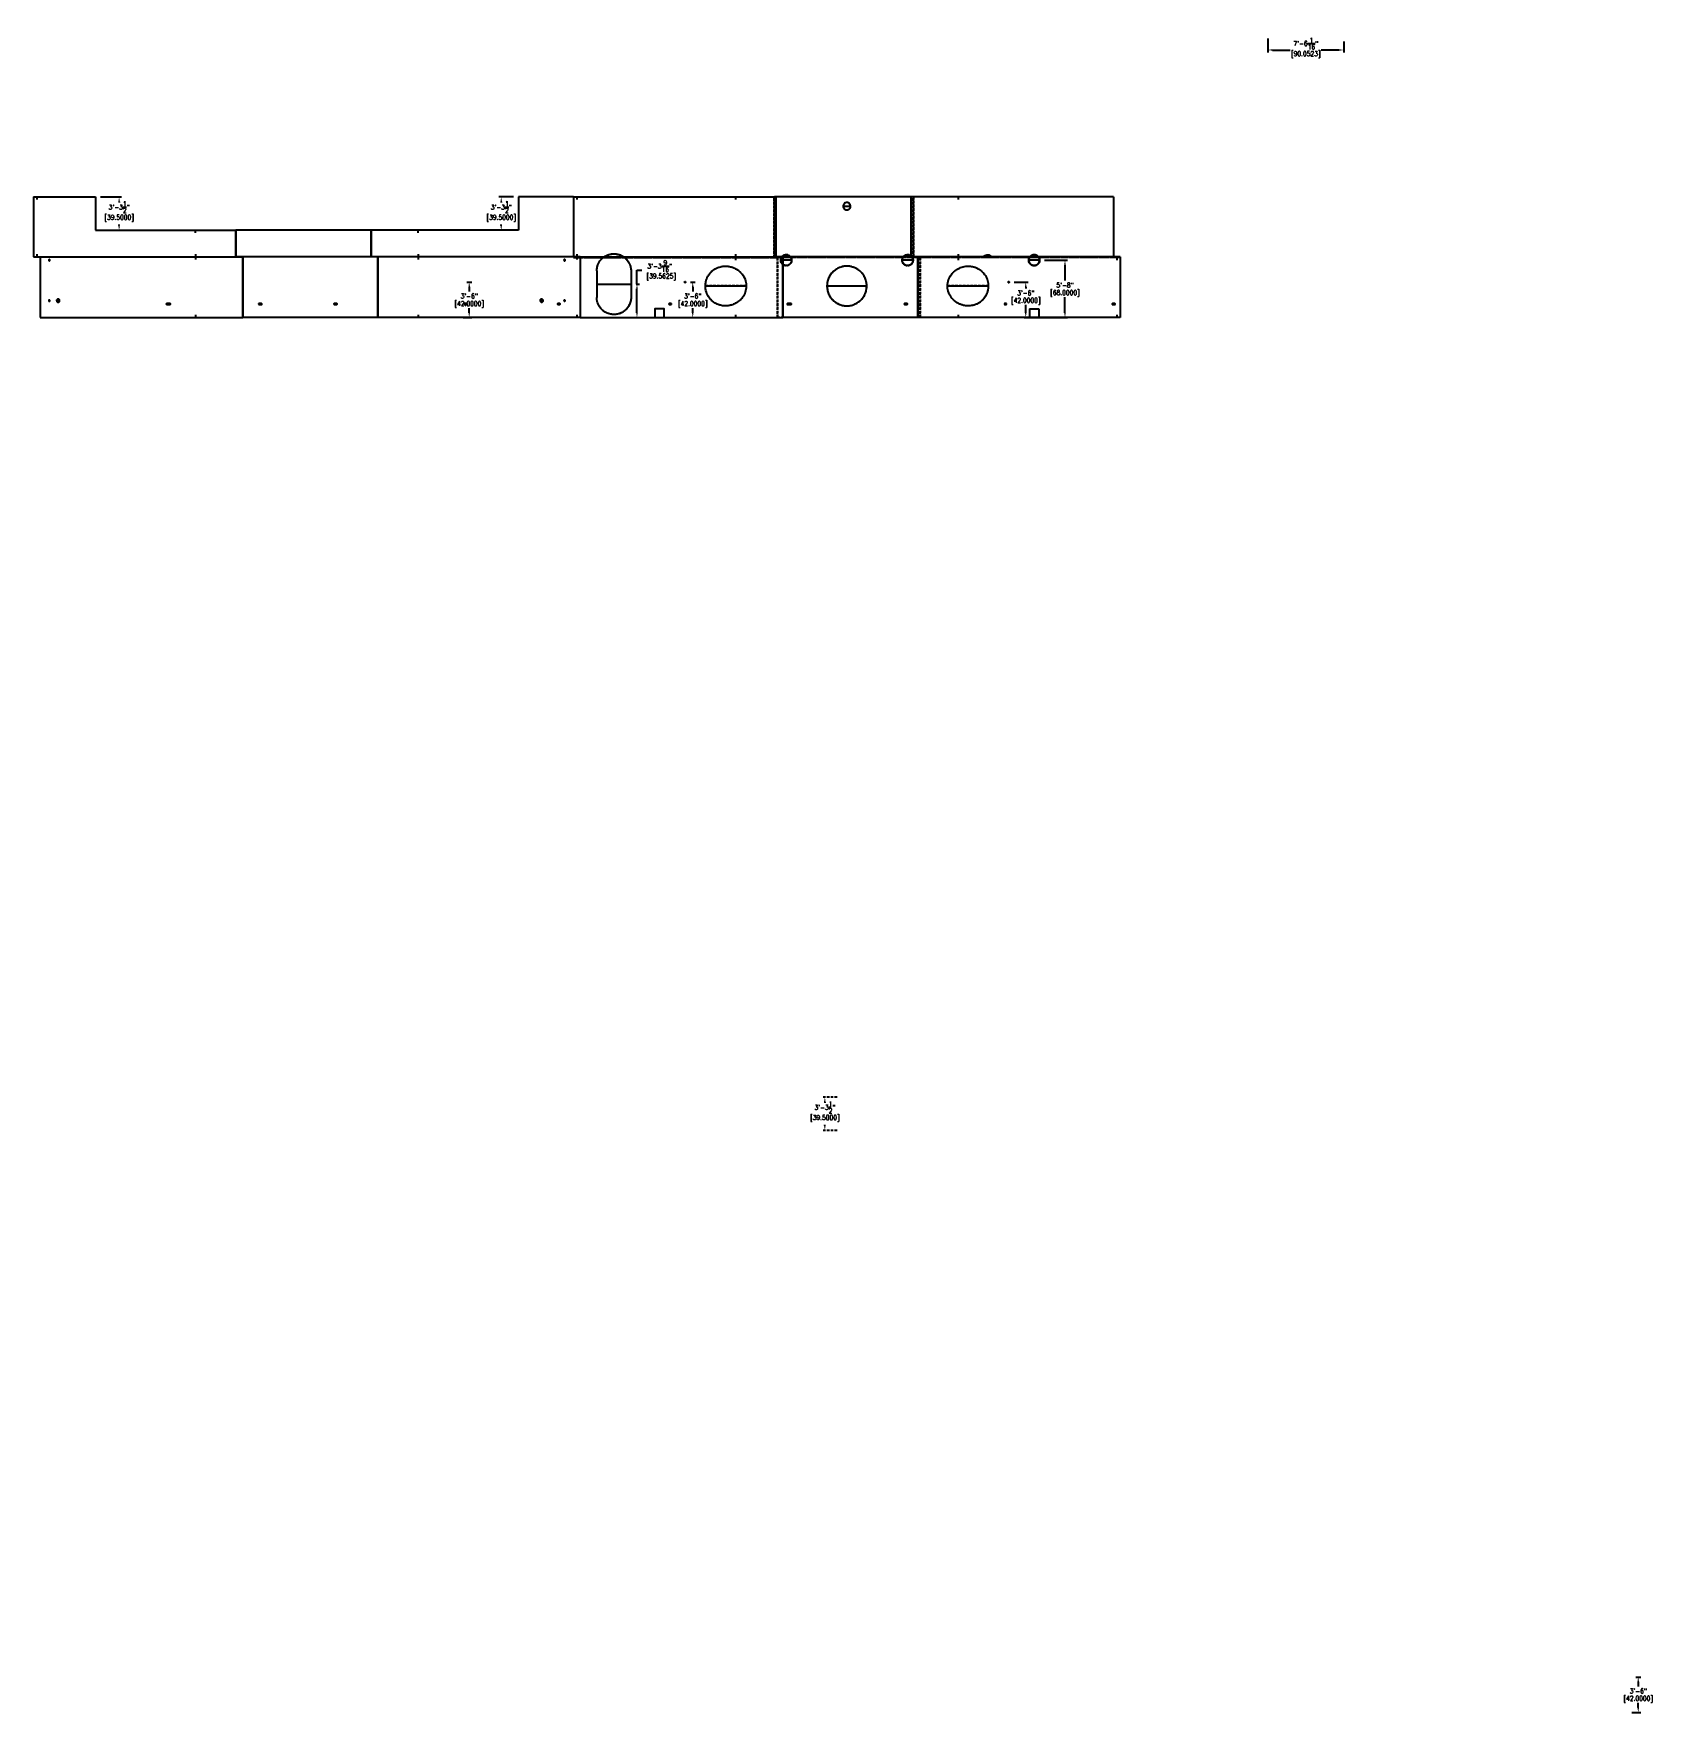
# Model space of a CAD drawing. Extents: x -970 to 14357, y -5073 to 1980.
# Drawn here: x 12437 to 14357, y -5073 to -3082 of the extents above.
import ezdxf

# ---------------------------------------------------------------- set-up
doc = ezdxf.new("R2010")
doc.units = 0
doc.header["$LTSCALE"] = 12
doc.header["$MEASUREMENT"] = 0
doc.header["$PDMODE"] = 33
doc.header["$PDSIZE"] = -0.5
doc.linetypes.add('HIDDEN', pattern=[0.375, 0.25, -0.125])
doc.layers.get('Defpoints').update_dxf_attribs({"linetype": 'CONTINUOUS'})
doc.layers.add('AM_3', color=6, linetype='HIDDEN', lineweight=25)
for name, color, linetype in [('COVER', 3, 'CONTINUOUS'), ('DIM', 1, 'CONTINUOUS'), ('MARKING', 11, 'CONTINUOUS'), ('SHELL', 40, 'CONTINUOUS')]:
    doc.layers.add(name, color=color, linetype=linetype)
doc.styles.add('ROMANS', font='ROMANS.shx', dxfattribs={"width": 0.85, "height": 5.76})
doc.styles.get("Standard").update_dxf_attribs({"font": 'sanss___.ttf'})
doc.dimstyles.get("Standard").update_dxf_attribs({"dimtxt": 0.18, "dimasz": 0.18, "dimexe": 0.18, "dimexo": 0.0625, "dimgap": 0.09, "dimtad": 0, "dimtih": 1, "dimtoh": 1, "dimdec": 4, "dimzin": 0, "dimdsep": 46, "dimtxsty": 'Standard', "dimcen": 0.09, "dimadec": 0, "dimazin": 0, "dimtfac": 1, "dimtdec": 4, "dimtofl": 0, "dimtmove": 0, "dimatfit": 3, "dimfxl": 1, "dimtolj": 1, "dimtzin": 0, "dimarcsym": 0})

# ---------------------------------------------------------------- blocks, each defined once
blk = doc.blocks.new('A$C9b70968f')
at = {"layer": 'COVER'}
for p, q in [((10, 68), (11.3, 68)), ((10, 20), (11.3, 20)), ((19.3, 20), (22.8, 20))]:
    blk.add_line(p, q, dxfattribs=at)
at = {"layer": 'MARKING'}
for p, q in [((184.1, 72), (184.1, 69)), ((184.1, 3), (184.1, 0))]:
    blk.add_line(p, q, dxfattribs=at)
at = {"layer": 'MARKING', "extrusion": (0, 0, -1)}
blk.add_arc((-154.4, 16), 0.0625, 177.7982, 182.3394, dxfattribs=at)
at = {"layer": 'MARKING'}
blk.add_open_spline([(154.4, 16), (154.4, 15.9), (154.4, 15.9), (154.3, 15.8), (154.2, 15.7), (154.1, 15.7), (154.1, 15.6), (153.9, 15.5), (153.7, 15.5), (153.3, 15.4), (153.1, 15.4), (152.5, 15.3), (152.1, 15.3), (151.3, 15.3), (150.9, 15.3), (150.4, 15.4), (150.2, 15.4), (149.9, 15.5), (149.8, 15.6), (149.6, 15.7), (149.6, 15.7), (149.5, 15.8), (149.4, 15.8), (149.4, 15.9), (149.4, 16), (149.4, 16.1), (149.4, 16.1), (149.4, 16.2), (149.5, 16.2), (149.5, 16.3), (149.6, 16.3), (149.7, 16.4), (149.8, 16.4), (150, 16.5), (150.1, 16.5), (150.5, 16.6), (150.7, 16.7), (151.4, 16.7), (151.8, 16.7), (152.6, 16.7), (153, 16.7), (153.5, 16.6), (153.6, 16.5), (153.8, 16.5), (153.9, 16.4), (154, 16.4), (154.1, 16.4), (154.2, 16.3), (154.3, 16.3), (154.4, 16.2), (154.4, 16.1), (154.4, 16), (154.4, 16), (154.4, 16)], degree=3, knots=[0, 0, 0, 0, 0.016149, 0.016149, 0.032298, 0.032298, 0.048446, 0.048446, 0.098756, 0.098756, 0.149065, 0.149065, 0.276053, 0.276053, 0.374349, 0.374349, 0.420597, 0.420597, 0.457343, 0.457343, 0.476712, 0.476712, 0.491446, 0.491446, 0.502638, 0.502638, 0.513829, 0.513829, 0.525021, 0.525021, 0.536212, 0.536212, 0.565554, 0.565554, 0.594896, 0.594896, 0.66036, 0.66036, 0.784629, 0.784629, 0.884108, 0.884108, 0.92262, 0.92262, 0.946682, 0.946682, 0.966636, 0.966636, 0.983194, 0.983194, 0.999753, 0.999753, 1, 1, 1, 1], dxfattribs=at)
at = {"layer": 'SHELL'}
for p, q in [((0, 72), (240, 72)), ((0, 72), (0, 0)), ((240, 72), (240, 0)), ((0, 0), (240, 0))]:
    blk.add_line(p, q, dxfattribs=at)
at = {"layer": 'SHELL', "extrusion": (0, 0, -1)}
for centre, start, end in [((-11.3, 68), 179.9588, 180.0412), ((-11.3, 20), 179.9588, 180.0412), ((-22.8, 20), 179.9625, 180.0209)]:
    blk.add_arc(centre, 0.0625, start, end, dxfattribs=at)
at = {"layer": 'SHELL'}
for points, knots in [([(11.3, 68), (11.3, 67.8), (11.3, 67.7), (11.1, 67.4), (10.9, 67.3), (10.6, 67.3), (10.4, 67.3), (10.2, 67.4), (10, 67.6), (9.9, 67.9), (9.9, 68), (10, 68.3), (10.1, 68.5), (10.3, 68.7), (10.5, 68.7), (10.8, 68.7), (11, 68.6), (11.2, 68.4), (11.3, 68.3), (11.3, 68.1), (11.3, 68), (11.3, 68)], [0, 0, 0, 0, 0.108236, 0.108236, 0.216473, 0.216473, 0.324709, 0.324709, 0.432945, 0.432945, 0.541182, 0.541182, 0.649418, 0.649418, 0.757654, 0.757654, 0.865891, 0.865891, 0.974127, 0.974127, 1, 1, 1, 1]), ([(11.3, 20), (11.3, 19.8), (11.3, 19.7), (11.1, 19.4), (10.9, 19.3), (10.6, 19.3), (10.4, 19.3), (10.2, 19.4), (10, 19.6), (9.9, 19.9), (9.9, 20), (10, 20.3), (10.1, 20.5), (10.3, 20.7), (10.5, 20.7), (10.8, 20.7), (11, 20.6), (11.2, 20.4), (11.3, 20.3), (11.3, 20.1), (11.3, 20), (11.3, 20)], [0, 0, 0, 0, 0.108236, 0.108236, 0.216473, 0.216473, 0.324709, 0.324709, 0.432945, 0.432945, 0.541182, 0.541182, 0.649418, 0.649418, 0.757654, 0.757654, 0.865891, 0.865891, 0.974127, 0.974127, 1, 1, 1, 1]), ([(22.9, 20), (22.9, 19.7), (22.8, 19.3), (22.5, 18.8), (22.2, 18.5), (21.6, 18.2), (21.3, 18.2), (20.6, 18.2), (20.3, 18.3), (19.8, 18.7), (19.6, 19), (19.3, 19.5), (19.2, 19.9), (19.3, 20.5), (19.4, 20.9), (19.8, 21.4), (20.1, 21.6), (20.7, 21.8), (21.1, 21.8), (21.7, 21.7), (22, 21.6), (22.5, 21.2), (22.7, 20.9), (22.9, 20.4), (22.9, 20.2), (22.9, 20)], [0, 0, 0, 0, 0.086409, 0.086409, 0.172818, 0.172818, 0.259227, 0.259227, 0.345637, 0.345637, 0.432046, 0.432046, 0.518455, 0.518455, 0.604864, 0.604864, 0.691273, 0.691273, 0.777682, 0.777682, 0.864091, 0.864091, 0.9505, 0.9505, 1, 1, 1, 1])]:
    blk.add_open_spline(points, degree=3, knots=knots, dxfattribs=at)
blk = doc.blocks.new('A$C15f1f3a6')
at = {"layer": 'COVER'}
for p, q in [((222, 68), (220.7, 68)), ((195.9, 20), (192.4, 20)), ((222, 20), (220.7, 20))]:
    blk.add_line(p, q, dxfattribs=at)
at = {"layer": 'MARKING'}
for p, q in [((47.9, 72), (47.9, 69)), ((236, 72), (236, 69)), ((47.9, 3), (47.9, 0)), ((236, 3), (236, 0))]:
    blk.add_line(p, q, dxfattribs=at)
at = {"layer": 'MARKING', "extrusion": (0, 0, -1)}
blk.add_arc((-105.8, 16), 0.0625, 179.5623, 179.6852, dxfattribs=at)
at = {"layer": 'MARKING'}
for points, knots in [([(105.9, 16), (105.9, 15.9), (105.9, 15.8), (105.8, 15.7), (105.7, 15.7), (105.6, 15.6), (105.5, 15.5), (105.3, 15.4), (105.1, 15.4), (104.8, 15.3), (104.6, 15.3), (104.2, 15.3), (103.9, 15.3), (103.4, 15.3), (103.2, 15.4), (102.9, 15.5), (102.8, 15.5), (102.6, 15.6), (102.6, 15.7), (102.5, 15.8), (102.4, 15.9), (102.4, 16), (102.4, 16.1), (102.5, 16.2), (102.5, 16.3), (102.6, 16.4), (102.7, 16.4), (102.9, 16.5), (103, 16.6), (103.3, 16.6), (103.5, 16.7), (104, 16.7), (104.3, 16.7), (104.8, 16.7), (105, 16.6), (105.3, 16.5), (105.5, 16.5), (105.7, 16.4), (105.7, 16.3), (105.9, 16.2), (105.9, 16.1), (105.9, 16)], [0, 0, 0, 0, 0.027209, 0.027209, 0.054419, 0.054419, 0.081628, 0.081628, 0.146861, 0.146861, 0.212095, 0.212095, 0.326353, 0.326353, 0.396702, 0.396702, 0.442856, 0.442856, 0.473592, 0.473592, 0.496225, 0.496225, 0.518858, 0.518858, 0.541491, 0.541491, 0.564125, 0.564125, 0.623575, 0.623575, 0.683026, 0.683026, 0.813069, 0.813069, 0.886559, 0.886559, 0.936701, 0.936701, 0.968369, 0.968369, 1, 1, 1, 1]), ([(216.2, 16), (216.2, 15.9), (216.2, 15.8), (216.1, 15.7), (216, 15.6), (215.9, 15.6), (215.8, 15.5), (215.6, 15.4), (215.4, 15.4), (215, 15.3), (214.8, 15.3), (214.4, 15.3), (214.1, 15.3), (213.7, 15.4), (213.6, 15.4), (213.3, 15.5), (213.3, 15.6), (213.1, 15.7), (213.1, 15.8), (213, 15.9), (213, 16), (213, 16.1), (213.1, 16.2), (213.1, 16.3), (213.2, 16.4), (213.3, 16.5), (213.5, 16.5), (213.7, 16.6), (213.8, 16.6), (214.3, 16.7), (214.6, 16.7), (215.1, 16.7), (215.3, 16.7), (215.6, 16.6), (215.8, 16.5), (216, 16.4), (216, 16.3), (216.2, 16.2), (216.2, 16.1), (216.2, 16)], [0.0000313, 0.0000313, 0.0000313, 0.0000313, 0.0305847, 0.0305847, 0.061138, 0.061138, 0.0916913, 0.0916913, 0.167903, 0.167903, 0.2441146, 0.2441146, 0.346482, 0.346482, 0.4119359, 0.4119359, 0.452115, 0.452115, 0.4841328, 0.4841328, 0.5087117, 0.5087117, 0.5332905, 0.5332905, 0.5578693, 0.5578693, 0.6114635, 0.6114635, 0.6650577, 0.6650577, 0.7915402, 0.7915402, 0.8776523, 0.8776523, 0.9298554, 0.9298554, 0.9659472, 0.9659472, 0.9999688, 0.9999688, 0.9999688, 0.9999688])]:
    blk.add_open_spline(points, degree=3, knots=knots, dxfattribs=at)
at = {"layer": 'SHELL'}
for p, q in [((240, 72), (0, 72)), ((0, 72), (0, 0)), ((240, 72), (240, 0)), ((240, 0), (0, 0))]:
    blk.add_line(p, q, dxfattribs=at)
at = {"layer": 'SHELL', "extrusion": (0, 0, -1)}
for centre, start, end in [((-220.7, 68), 359.9588, 0.0412), ((-192.4, 20), 359.9625, 0.0209), ((-220.7, 20), 359.9588, 0.0412)]:
    blk.add_arc(centre, 0.0625, start, end, dxfattribs=at)
at = {"layer": 'SHELL'}
for points, knots in [([(220.6, 68), (220.6, 68.2), (220.7, 68.3), (220.9, 68.6), (221.1, 68.7), (221.4, 68.7), (221.5, 68.7), (221.8, 68.6), (222, 68.4), (222.1, 68.1), (222.1, 68), (222, 67.7), (221.9, 67.5), (221.7, 67.3), (221.5, 67.3), (221.2, 67.3), (221, 67.4), (220.8, 67.6), (220.7, 67.7), (220.7, 67.9), (220.6, 68), (220.6, 68)], [0, 0, 0, 0, 0.108236, 0.108236, 0.216473, 0.216473, 0.324709, 0.324709, 0.432945, 0.432945, 0.541182, 0.541182, 0.649418, 0.649418, 0.757654, 0.757654, 0.865891, 0.865891, 0.974127, 0.974127, 1, 1, 1, 1]), ([(220.7, 68), (220.7, 68), (220.7, 68.1), (220.7, 68.2), (220.8, 68.3), (220.8, 68.3), (220.8, 68.4), (220.9, 68.4), (220.9, 68.5), (221, 68.5), (221, 68.5), (221.1, 68.6), (221.1, 68.6), (221.2, 68.6), (221.2, 68.6), (221.3, 68.7), (221.4, 68.7), (221.4, 68.7), (221.5, 68.6), (221.6, 68.6), (221.6, 68.6), (221.7, 68.6), (221.7, 68.5), (221.8, 68.5), (221.8, 68.5), (221.9, 68.4), (221.9, 68.4), (221.9, 68.3), (222, 68.3), (222, 68.2), (222, 68.1), (222, 68.1), (222, 68), (222, 67.9), (222, 67.9), (222, 67.8), (222, 67.7), (221.9, 67.7), (221.9, 67.6), (221.9, 67.6), (221.8, 67.5), (221.8, 67.5), (221.7, 67.5), (221.7, 67.4), (221.6, 67.4), (221.6, 67.4), (221.5, 67.4), (221.4, 67.3), (221.4, 67.3), (221.3, 67.3), (221.2, 67.4), (221.2, 67.4), (221.1, 67.4), (221.1, 67.4), (221, 67.5), (221, 67.5), (220.9, 67.5), (220.9, 67.6), (220.8, 67.6), (220.8, 67.7), (220.8, 67.7), (220.7, 67.8), (220.7, 67.9), (220.7, 68), (220.7, 68)], [0, 0, 0, 0, 0.03087, 0.046631, 0.0625, 0.078369, 0.09413, 0.109663, 0.125, 0.140337, 0.15587, 0.171631, 0.1875, 0.203369, 0.21913, 0.234663, 0.25, 0.265337, 0.28087, 0.296631, 0.3125, 0.328369, 0.34413, 0.359663, 0.375, 0.390337, 0.40587, 0.421631, 0.4375, 0.453369, 0.46913, 0.484663, 0.5, 0.515337, 0.53087, 0.546631, 0.5625, 0.578369, 0.59413, 0.609663, 0.625, 0.640337, 0.65587, 0.671631, 0.6875, 0.703369, 0.71913, 0.734663, 0.75, 0.765337, 0.78087, 0.796631, 0.8125, 0.828369, 0.84413, 0.859663, 0.875, 0.890337, 0.90587, 0.921631, 0.9375, 0.953369, 0.96913, 1, 1, 1, 1]), ([(192.4, 20), (192.4, 20.3), (192.5, 20.7), (192.8, 21.2), (193.1, 21.5), (193.6, 21.8), (194, 21.8), (194.6, 21.8), (195, 21.7), (195.5, 21.3), (195.7, 21), (196, 20.5), (196, 20.1), (196, 19.5), (195.8, 19.1), (195.4, 18.6), (195.2, 18.4), (194.5, 18.2), (194.2, 18.2), (193.6, 18.3), (193.3, 18.4), (192.8, 18.8), (192.6, 19.1), (192.4, 19.6), (192.4, 19.8), (192.4, 20)], [0, 0, 0, 0, 0.086409, 0.086409, 0.172818, 0.172818, 0.259227, 0.259227, 0.345637, 0.345637, 0.432046, 0.432046, 0.518455, 0.518455, 0.604864, 0.604864, 0.691273, 0.691273, 0.777682, 0.777682, 0.864091, 0.864091, 0.9505, 0.9505, 1, 1, 1, 1]), ([(220.6, 20), (220.6, 20.2), (220.7, 20.3), (220.9, 20.6), (221.1, 20.7), (221.4, 20.7), (221.5, 20.7), (221.8, 20.6), (222, 20.4), (222.1, 20.1), (222.1, 20), (222, 19.7), (221.9, 19.5), (221.7, 19.3), (221.5, 19.3), (221.2, 19.3), (221, 19.4), (220.8, 19.6), (220.7, 19.7), (220.7, 19.9), (220.6, 20), (220.6, 20)], [0, 0, 0, 0, 0.108236, 0.108236, 0.216473, 0.216473, 0.324709, 0.324709, 0.432945, 0.432945, 0.541182, 0.541182, 0.649418, 0.649418, 0.757654, 0.757654, 0.865891, 0.865891, 0.974127, 0.974127, 1, 1, 1, 1])]:
    blk.add_open_spline(points, degree=3, knots=knots, dxfattribs=at)
blk = doc.blocks.new('*D402')
at = {"layer": 'Defpoints', "color": 0, "transparency": 16777216}
for p in [(950.6, -355.8), (950.6, -375.3), (1040.6, -359.2), (195.6, -653), (135.4, -692.5), (202.6, -692.5)]:
    blk.add_point(p, dxfattribs=at)
at = {"layer": 'DIM', "color": 0, "lineweight": -2, "transparency": 16777216}
for p, q in [((950.6, -361.8), (950.6, -378.3)), ((956.3, -375.3), (977.3, -375.3)), ((1034.9, -375.3), (1013.9, -375.3)), ((1040.6, -365.2), (1040.6, -378.3)), ((202.6, -653), (202.6, -636.4)), ((202.6, -636.4), (208.4, -636.4)), ((201.6, -653), (205.6, -653)), ((202.6, -686.8), (202.6, -658.7)), ((141.4, -692.5), (205.6, -692.5))]:
    blk.add_line(p, q, dxfattribs=at)
at = {"layer": 'DIM', "color": 0, "transparency": 16777216}
for points in [[(956.3, -374.3), (956.3, -376.2), (950.6, -375.3)], [(1034.9, -374.3), (1034.9, -376.2), (1040.6, -375.3)], [(201.7, -658.7), (203.6, -658.7), (202.6, -653)], [(201.7, -686.8), (203.6, -686.8), (202.6, -692.5)]]:
    blk.add_solid(points, dxfattribs=at)
at = {"layer": 'DIM', "color": 0, "transparency": 16777216, "char_height": 5.76, "attachment_point": 5, "style": 'ROMANS'}
for s, insert in [('\\A1;[90.0523]', (995.6, -380.6)), ('\\A1;7\'-6{\\H1x;\\S1/16;}"', (995.6, -367.6)), ('\\A1;3\'-3{\\H1x;\\S9/16;}"\\P [39.5625]', (229.6, -636.4))]:
    blk.add_mtext(s, dxfattribs=dict(at, insert=insert))
blk = doc.blocks.new('*D403')
at = {"layer": 'AM_3', "color": 0, "lineweight": -2, "transparency": 16777216}
for p, q in [((439.8, -1617), (422.4, -1617)), ((425.4, -1622.8), (425.4, -1623.7)), ((425.4, -1650.7), (425.4, -1649.8)), ((439.8, -1656.5), (422.4, -1656.5))]:
    blk.add_line(p, q, dxfattribs=at)
at = {"layer": 'AM_3', "color": 0, "transparency": 16777216}
for points in [[(424.4, -1622.8), (426.3, -1622.8), (425.4, -1617)], [(424.4, -1650.7), (426.3, -1650.7), (425.4, -1656.5)]]:
    blk.add_solid(points, dxfattribs=at)
at = {"layer": 'Defpoints', "color": 0, "transparency": 16777216}
for p in [(260.1, -650.5), (255.4, -692.5), (268.7, -692.5), (445.8, -1617), (425.4, -1656.5), (445.8, -1656.5)]:
    blk.add_point(p, dxfattribs=at)
at = {"layer": 'DIM', "color": 0, "lineweight": -2, "transparency": 16777216}
for p, q in [((266.1, -650.5), (271.7, -650.5)), ((268.7, -656.3), (268.7, -661.8)), ((261.4, -692.5), (271.7, -692.5)), ((268.7, -686.8), (268.7, -681.3))]:
    blk.add_line(p, q, dxfattribs=at)
at = {"layer": 'DIM', "color": 0, "transparency": 16777216}
for points in [[(267.8, -656.3), (269.7, -656.3), (268.7, -650.5)], [(267.8, -686.8), (269.7, -686.8), (268.7, -692.5)]]:
    blk.add_solid(points, dxfattribs=at)
at = {"layer": 'AM_3', "color": 0, "transparency": 16777216, "char_height": 5.76, "attachment_point": 5, "style": 'ROMANS'}
for s, insert in [('\\A1;3\'-3{\\H1x;\\S1/2;}"', (425.4, -1629.1)), ('\\A1;[39.5000]', (425.4, -1642.1))]:
    blk.add_mtext(s, dxfattribs=dict(at, insert=insert))
at = {"layer": 'DIM', "color": 0, "transparency": 16777216, "char_height": 5.76, "attachment_point": 5, "style": 'ROMANS'}
for s, insert in [('\\A1;[42.0000]', (268.7, -676.9)), ('\\A1;3\'-6"', (268.7, -667.1))]:
    blk.add_mtext(s, dxfattribs=dict(at, insert=insert))
blk = doc.blocks.new('A$C3a7f65e4')
at = {"layer": 'COVER'}
for p, q in [((10.5, 68), (0.5, 68)), ((154.5, 68), (141.7, 68)), ((52.6, 37.4), (99.6, 37.4))]:
    blk.add_line(p, q, dxfattribs=at)
at = {"layer": 'MARKING', "extrusion": (4.28427e-14, 5.11783e-15, -1)}
blk.add_arc((-5.2, 16), 0.0625, 353.1879, 6.8121, dxfattribs=at)
at = {"layer": 'MARKING', "extrusion": (-3.37319e-15, -2.10892e-12, -1)}
blk.add_arc((-144.2, 16), 0.0625, 357.6448, 2.3552, dxfattribs=at)
at = {"layer": 'MARKING'}
for points, knots in [([(5.2, 16), (5.2, 16.1), (5.2, 16.2), (5.3, 16.3), (5.4, 16.3), (5.6, 16.4), (5.6, 16.4), (5.9, 16.5), (6.1, 16.6), (6.4, 16.6), (6.6, 16.7), (7.3, 16.7), (7.8, 16.7), (8.6, 16.7), (8.9, 16.7), (9.4, 16.6), (9.5, 16.5), (9.8, 16.5), (9.9, 16.4), (10, 16.4), (10.1, 16.3), (10.2, 16.3), (10.2, 16.2), (10.3, 16.1), (10.4, 16.1), (10.4, 15.9), (10.3, 15.9), (10.3, 15.8), (10.3, 15.8), (10.1, 15.7), (10.1, 15.7), (9.9, 15.6), (9.8, 15.6), (9.6, 15.5), (9.4, 15.4), (9.1, 15.4), (8.9, 15.3), (8.2, 15.3), (7.7, 15.3), (6.9, 15.3), (6.6, 15.3), (6.1, 15.4), (6, 15.5), (5.7, 15.5), (5.6, 15.6), (5.5, 15.6), (5.4, 15.7), (5.3, 15.8), (5.2, 15.8), (5.2, 16), (5.2, 16), (5.2, 16)], [0, 0, 0, 0, 0.020398, 0.020398, 0.040796, 0.040796, 0.061193, 0.061193, 0.113291, 0.113291, 0.165389, 0.165389, 0.294502, 0.294502, 0.381671, 0.381671, 0.428477, 0.428477, 0.452214, 0.452214, 0.47103, 0.47103, 0.485886, 0.485886, 0.500741, 0.500741, 0.510774, 0.510774, 0.520807, 0.520807, 0.54374, 0.54374, 0.566673, 0.566673, 0.615269, 0.615269, 0.663866, 0.663866, 0.795049, 0.795049, 0.881338, 0.881338, 0.929955, 0.929955, 0.954327, 0.954327, 0.975255, 0.975255, 0.996183, 0.996183, 1, 1, 1, 1]), ([(144.1, 16), (144.1, 16.1), (144.1, 16.2), (144.3, 16.3), (144.3, 16.4), (144.5, 16.4), (144.5, 16.5), (144.8, 16.6), (144.9, 16.6), (145.3, 16.7), (145.4, 16.7), (146, 16.7), (146.4, 16.7), (147, 16.6), (147.1, 16.6), (147.4, 16.6), (147.5, 16.5), (147.6, 16.5), (147.7, 16.4), (147.8, 16.3), (147.9, 16.3), (148, 16.2), (148.1, 16.1), (148.1, 15.9), (148, 15.8), (147.9, 15.7), (147.9, 15.7), (147.7, 15.6), (147.7, 15.6), (147.5, 15.5), (147.3, 15.4), (147.1, 15.4), (146.9, 15.3), (146.4, 15.3), (146, 15.3), (145.4, 15.3), (145.2, 15.3), (144.8, 15.4), (144.7, 15.5), (144.4, 15.6), (144.4, 15.6), (144.2, 15.7), (144.2, 15.8), (144.1, 15.9), (144.1, 16), (144.1, 16)], [0, 0, 0, 0, 0.026359, 0.026359, 0.052719, 0.052719, 0.079078, 0.079078, 0.137013, 0.137013, 0.194947, 0.194947, 0.339781, 0.339781, 0.387794, 0.387794, 0.42273, 0.42273, 0.451662, 0.451662, 0.475078, 0.475078, 0.498493, 0.498493, 0.521908, 0.521908, 0.545324, 0.545324, 0.568739, 0.568739, 0.618646, 0.618646, 0.668553, 0.668553, 0.798164, 0.798164, 0.88066, 0.88066, 0.930691, 0.930691, 0.961973, 0.961973, 0.98797, 0.98797, 1, 1, 1, 1])]:
    blk.add_open_spline(points, degree=3, knots=knots, dxfattribs=at)
at = {"layer": 'SHELL'}
for p, q in [((160.2, 72), (0, 72)), ((0, 0), (0, 72)), ((160.2, 0), (160.2, 72)), ((160.2, 0), (0, 0))]:
    blk.add_line(p, q, dxfattribs=at)
for points, knots in [([(9.5, 71.5), (9.7, 71.2), (10, 70.7), (10.4, 69.7), (10.5, 69), (10.6, 67.6), (10.5, 66.9), (10.1, 65.6), (9.8, 65), (9.3, 64.2), (9.1, 63.9), (8.5, 63.3), (8.3, 63.1), (7.6, 62.6), (7.3, 62.4), (6.3, 61.9), (5.7, 61.7), (4.3, 61.5), (3.6, 61.5), (2.3, 61.8), (1.6, 62), (0.9, 62.4), (0.7, 62.5), (0.5, 62.7)], [0.1051, 0.1051, 0.1051, 0.1051, 0.331546, 0.331546, 0.636185, 0.636185, 0.940824, 0.940824, 1.245463, 1.245463, 1.4212, 1.4212, 1.615749, 1.615749, 1.810298, 1.810298, 2.115772, 2.115772, 2.421247, 2.421247, 2.726721, 2.726721, 2.830773, 2.830773, 2.830773, 2.830773]), ([(99.7, 37.4), (99.7, 36.8), (99.7, 36.3), (99.5, 34.7), (99.4, 33.5), (98.8, 30.8), (98.2, 29.1), (96.7, 25.8), (95.8, 24.3), (93.5, 21.4), (92.2, 20), (89.3, 17.8), (87.7, 16.8), (84.5, 15.3), (82.8, 14.7), (79.5, 14), (77.8, 13.8), (75.7, 13.8), (75.1, 13.8), (73.9, 13.9), (73.3, 14), (71.4, 14.2), (70.2, 14.5), (67.3, 15.5), (65.7, 16.2), (62.6, 18), (61.1, 19.1), (58.5, 21.7), (57.3, 23.1), (55.3, 26.1), (54.5, 27.7), (53.4, 31), (53, 32.7), (52.6, 35), (52.6, 35.8), (52.5, 37.1), (52.5, 37.6), (52.6, 38.6), (52.6, 39.2), (52.8, 40.8), (53, 41.9), (53.6, 44.7), (54.2, 46.3), (55.8, 49.5), (56.8, 51.1), (59.2, 53.9), (60.6, 55.2), (63.5, 57.4), (65.1, 58.3), (68.3, 59.7), (70, 60.2), (72.5, 60.7), (73.4, 60.8), (74.7, 60.9), (75.2, 60.9), (76.2, 60.9), (76.5, 60.9), (77.3, 60.9), (77.7, 60.9), (78.9, 60.8), (79.7, 60.7), (82.1, 60.2), (83.8, 59.7), (87.1, 58.3), (88.7, 57.4), (91.7, 55.2), (93, 53.9), (95.4, 51.1), (96.4, 49.5), (98, 46.3), (98.6, 44.6), (99.4, 41.2), (99.6, 39.6), (99.7, 37.8), (99.7, 37.6), (99.7, 37.4)], [0, 0, 0, 0, 1.772199, 1.772199, 5.316597, 5.316597, 10.557764, 10.557764, 15.798931, 15.798931, 21.040099, 21.040099, 26.281266, 26.281266, 31.522433, 31.522433, 36.763601, 36.763601, 38.716756, 38.716756, 40.66991, 40.66991, 44.57622, 44.57622, 49.75887, 49.75887, 54.94152, 54.94152, 60.12417, 60.12417, 65.306819, 65.306819, 70.489469, 70.489469, 72.923179, 72.923179, 74.65895, 74.65895, 76.394721, 76.394721, 79.866263, 79.866263, 85.088087, 85.088087, 90.309911, 90.309911, 95.531735, 95.531735, 100.753559, 100.753559, 105.975383, 105.975383, 108.661745, 108.661745, 110.385431, 110.385431, 111.651094, 111.651094, 112.916757, 112.916757, 115.448084, 115.448084, 120.707949, 120.707949, 125.967814, 125.967814, 131.22768, 131.22768, 136.487545, 136.487545, 141.747411, 141.747411, 147.007276, 147.007276, 147.679593, 147.679593, 147.679593, 147.679593]), ([(153.5, 71.5), (153.7, 71.1), (154, 70.7), (154.4, 69.6), (154.5, 69), (154.6, 67.6), (154.5, 66.9), (154.2, 65.9), (154.1, 65.6), (153.8, 65.1), (153.7, 64.8), (153.4, 64.3), (153.2, 64), (152.5, 63.3), (152, 62.8), (150.8, 62.1), (150.2, 61.9), (149.2, 61.6), (148.8, 61.6), (148.2, 61.6), (147.9, 61.6), (147.3, 61.6), (147, 61.7), (146, 61.9), (145.4, 62.1), (144.2, 62.8), (143.7, 63.3), (143, 64.1), (142.7, 64.4), (142.4, 65), (142.2, 65.3), (142, 66), (141.9, 66.3), (141.7, 67.3), (141.6, 68), (141.8, 69.4), (142, 70), (142.4, 71), (142.5, 71.3), (142.7, 71.5)], [0.101058, 0.101058, 0.101058, 0.101058, 0.32492, 0.32492, 0.634327, 0.634327, 0.943734, 0.943734, 1.104066, 1.104066, 1.249875, 1.249875, 1.395684, 1.395684, 1.705318, 1.705318, 2.014951, 2.014951, 2.187159, 2.187159, 2.332414, 2.332414, 2.477668, 2.477668, 2.787688, 2.787688, 3.097709, 3.097709, 3.285915, 3.285915, 3.451266, 3.451266, 3.616617, 3.616617, 3.92649, 3.92649, 4.236363, 4.236363, 4.397085, 4.397085, 4.397085, 4.397085])]:
    blk.add_open_spline(points, degree=3, knots=knots, dxfattribs=at)
blk = doc.blocks.new('*D406')
at = {"layer": 'Defpoints', "color": 0, "transparency": 16777216}
for p in [(260.1, -650.5), (908.8, -650.5), (255.4, -692.5), (268.7, -692.5), (920.6, -692.5), (928.6, -692.5)]:
    blk.add_point(p, dxfattribs=at)
at = {"layer": 'DIM', "color": 0, "lineweight": -2, "transparency": 16777216}
for p, q in [((266.1, -650.5), (271.7, -650.5)), ((268.7, -656.3), (268.7, -661.8)), ((914.8, -650.5), (931.6, -650.5)), ((928.6, -656.3), (928.6, -658)), ((261.4, -692.5), (271.7, -692.5)), ((268.7, -686.8), (268.7, -681.3)), ((926.6, -692.5), (931.6, -692.5)), ((928.6, -686.8), (928.6, -677.5))]:
    blk.add_line(p, q, dxfattribs=at)
at = {"layer": 'DIM', "color": 0, "transparency": 16777216}
for points in [[(267.8, -656.3), (269.7, -656.3), (268.7, -650.5)], [(927.7, -656.3), (929.6, -656.3), (928.6, -650.5)], [(267.8, -686.8), (269.7, -686.8), (268.7, -692.5)], [(927.7, -686.8), (929.6, -686.8), (928.6, -692.5)]]:
    blk.add_solid(points, dxfattribs=at)
at = {"layer": 'DIM', "color": 0, "transparency": 16777216, "char_height": 5.76, "attachment_point": 5, "style": 'ROMANS'}
for s, insert in [('\\A1;[42.0000]', (268.7, -676.9)), ('\\A1;3\'-6"', (268.7, -667.1)), ('\\A1;[42.0000]', (928.6, -673.1)), ('\\A1;3\'-6"', (928.6, -663.4))]:
    blk.add_mtext(s, dxfattribs=dict(at, insert=insert))
blk = doc.blocks.new('*D407')
at = {"layer": 'Defpoints', "color": 0, "transparency": 16777216}
for p in [(945, -624.5), (975.1, -624.5), (920.6, -692.5)]:
    blk.add_point(p, dxfattribs=at)
at = {"layer": 'DIM', "color": 0, "lineweight": -2, "transparency": 16777216}
for p, q in [((951, -624.5), (978.1, -624.5)), ((975.1, -630.3), (975.1, -648.8)), ((975.1, -686.8), (975.1, -668.3)), ((926.6, -692.5), (978.1, -692.5))]:
    blk.add_line(p, q, dxfattribs=at)
at = {"layer": 'DIM', "color": 0, "transparency": 16777216}
for points in [[(974.2, -630.3), (976.1, -630.3), (975.1, -624.5)], [(974.2, -686.8), (976.1, -686.8), (975.1, -692.5)]]:
    blk.add_solid(points, dxfattribs=at)
at = {"layer": 'DIM', "color": 0, "transparency": 16777216, "char_height": 5.76, "attachment_point": 5, "style": 'ROMANS'}
for s, insert in [('\\A1;5\'-8"', (975.1, -654.1)), ('\\A1;[68.0000]', (975.1, -663.9))]:
    blk.add_mtext(s, dxfattribs=dict(at, insert=insert))
blk = doc.blocks.new('*D409')
at = {"layer": 'Defpoints', "color": 0, "transparency": 16777216}
for p in [(-764.8, -287.2), (-736.7, -287.2), (-764.8, -326.7), (1055.8, -2042.3), (1051.1, -2084.3), (1064.5, -2084.3)]:
    blk.add_point(p, dxfattribs=at)
at = {"layer": 'DIM', "color": 0, "lineweight": -2, "transparency": 16777216}
for p, q in [((-758.8, -287.2), (-733.7, -287.2)), ((-736.7, -293), (-736.7, -293.9)), ((-758.8, -326.7), (-733.7, -326.7)), ((-736.7, -320.9), (-736.7, -320)), ((1061.8, -2042.3), (1067.5, -2042.3)), ((1064.5, -2048.1), (1064.5, -2053.6)), ((1057.1, -2084.3), (1067.5, -2084.3)), ((1064.5, -2078.5), (1064.5, -2073))]:
    blk.add_line(p, q, dxfattribs=at)
at = {"layer": 'DIM', "color": 0, "transparency": 16777216}
for points in [[(-737.7, -293), (-735.8, -293), (-736.7, -287.2)], [(-737.7, -320.9), (-735.8, -320.9), (-736.7, -326.7)], [(1063.5, -2048.1), (1065.5, -2048.1), (1064.5, -2042.3)], [(1063.5, -2078.5), (1065.5, -2078.5), (1064.5, -2084.3)]]:
    blk.add_solid(points, dxfattribs=at)
at = {"layer": 'DIM', "color": 0, "transparency": 16777216, "char_height": 5.76, "attachment_point": 5, "style": 'ROMANS'}
for s, insert in [('\\A1;3\'-3{\\H1x;\\S1/2;}"', (-736.7, -299.3)), ('\\A1;[39.5000]', (-736.7, -312.3)), ('\\A1;[42.0000]', (1064.5, -2068.6)), ('\\A1;3\'-6"', (1064.5, -2058.9))]:
    blk.add_mtext(s, dxfattribs=dict(at, insert=insert))
blk = doc.blocks.new('A$Ce6b2589e')
at = {"layer": 'SHELL'}
for p, q in [((160.2, 31.5), (0, 31.5)), ((0, 0), (0, 31.5)), ((160.2, 0), (160.2, 31.5)), ((160.2, 0), (0, 0))]:
    blk.add_line(p, q, dxfattribs=at)
blk = doc.blocks.new('*D412')
at = {"layer": 'Defpoints', "color": 0, "transparency": 16777216}
for p in [(1.8, -287.2), (-18.6, -326.7), (1.8, -326.7)]:
    blk.add_point(p, dxfattribs=at)
at = {"layer": 'DIM', "color": 0, "lineweight": -2, "transparency": 16777216}
for p, q in [((-4.2, -287.2), (-21.6, -287.2)), ((-18.6, -293), (-18.6, -293.9)), ((-4.2, -326.7), (-21.6, -326.7)), ((-18.6, -320.9), (-18.6, -320))]:
    blk.add_line(p, q, dxfattribs=at)
at = {"layer": 'DIM', "color": 0, "transparency": 16777216}
for points in [[(-19.6, -293), (-17.7, -293), (-18.6, -287.2)], [(-19.6, -320.9), (-17.7, -320.9), (-18.6, -326.7)]]:
    blk.add_solid(points, dxfattribs=at)
at = {"layer": 'DIM', "color": 0, "transparency": 16777216, "char_height": 5.76, "attachment_point": 5, "style": 'ROMANS'}
for s, insert in [('\\A1;3\'-3{\\H1x;\\S1/2;}"', (-18.6, -299.3)), ('\\A1;[39.5000]', (-18.6, -312.3))]:
    blk.add_mtext(s, dxfattribs=dict(at, insert=insert))
blk = doc.blocks.new('A$Cbed2dddc')
at = {"layer": 'MARKING'}
for p, q in [((4, 71), (4, 68)), ((192.1, 71), (192.1, 68)), ((4, 3), (4, 0)), ((192.1, 3), (192.1, 0))]:
    blk.add_line(p, q, dxfattribs=at)
at = {"layer": 'SHELL'}
for p, q in [((0, 71), (240, 71)), ((0, 71), (0, 0)), ((240, 71), (240, 0)), ((240, 71), (240, 0)), ((0, 0), (240, 0))]:
    blk.add_line(p, q, dxfattribs=at)
blk.add_open_spline([(37.3, 0.6), (38.4, 1.2), (39.6, 1.8), (42.7, 3), (44.7, 3.4), (48.7, 3.6), (50.7, 3.4), (54.4, 2.5), (56, 1.9), (57.9, 0.9), (58.2, 0.7), (58.5, 0.6)], degree=3, knots=[0.0385361, 0.0385361, 0.0385361, 0.0385361, 0.202657, 0.202657, 0.4512918, 0.4512918, 0.6999265, 0.6999265, 0.9184755, 0.9184755, 0.9614639, 0.9614639, 0.9614639, 0.9614639], dxfattribs=at)
blk = doc.blocks.new('A$C67cc2f8d')
at = {"layer": 'COVER'}
blk.add_line((79.7, 60), (88.5, 60), dxfattribs=at)
at = {"layer": 'SHELL'}
for p, q in [((160.2, 71), (0, 71)), ((0, 0), (0, 71)), ((160.2, 0), (160.2, 71)), ((160.2, 0), (0, 0))]:
    blk.add_line(p, q, dxfattribs=at)
for points, knots in [([(88.5, 60), (88.5, 59.8), (88.5, 59.5), (88.3, 58.8), (88.2, 58.3), (87.7, 57.4), (87.4, 57), (86.6, 56.3), (86.1, 56.1), (85.2, 55.7), (84.7, 55.6), (84.1, 55.6), (83.9, 55.6), (83.6, 55.7), (83.4, 55.7), (82.9, 55.8), (82.6, 55.9), (81.8, 56.3), (81.4, 56.6), (80.6, 57.3), (80.3, 57.7), (79.9, 58.6), (79.8, 59.1), (79.7, 59.7), (79.7, 59.9), (79.7, 60.2), (79.7, 60.4), (79.8, 60.9), (79.9, 61.3), (80.2, 62.1), (80.5, 62.5), (81.2, 63.3), (81.6, 63.6), (82.5, 64.1), (82.9, 64.2), (83.6, 64.4), (83.9, 64.4), (84.4, 64.4), (84.7, 64.3), (85.4, 64.2), (85.8, 64.1), (86.5, 63.7), (87, 63.4), (87.7, 62.6), (87.9, 62.2), (88.3, 61.3), (88.4, 60.8), (88.5, 60.2), (88.5, 60.1), (88.5, 60)], [0, 0, 0, 0, 0.75689, 0.75689, 2.221693, 2.221693, 3.686496, 3.686496, 5.1513, 5.1513, 6.616103, 6.616103, 7.150076, 7.150076, 7.684048, 7.684048, 8.751994, 8.751994, 10.187121, 10.187121, 11.622248, 11.622248, 13.057375, 13.057375, 13.608285, 13.608285, 14.159194, 14.159194, 15.261013, 15.261013, 16.699608, 16.699608, 18.138204, 18.138204, 19.576799, 19.576799, 20.281881, 20.281881, 21.353806, 21.353806, 22.425731, 22.425731, 23.859808, 23.859808, 25.293885, 25.293885, 26.727962, 26.727962, 27.096237, 27.096237, 27.096237, 27.096237]), ([(7.5, 0.5), (7.9, 0.9), (8.3, 1.2), (9.2, 1.8), (9.9, 2.1), (10.9, 2.3), (11.3, 2.4), (12, 2.4), (12.3, 2.4), (13, 2.4), (13.3, 2.3), (14.3, 2.1), (15, 1.8), (15.9, 1.2), (16.3, 0.9), (16.7, 0.5)], [0.107785, 0.107785, 0.107785, 0.107785, 0.331226, 0.331226, 0.644259, 0.644259, 0.827813, 0.827813, 0.984064, 0.984064, 1.140314, 1.140314, 1.45283, 1.45283, 1.677257, 1.677257, 1.677257, 1.677257]), ([(151.5, 0.5), (151.9, 0.9), (152.3, 1.2), (153.2, 1.8), (153.9, 2.1), (155, 2.3), (155.4, 2.4), (156.2, 2.5), (156.6, 2.4), (157.7, 2.3), (158.4, 2.1), (159.4, 1.5), (159.8, 1.3), (160.2, 1)], [0.107437, 0.107437, 0.107437, 0.107437, 0.330737, 0.330737, 0.644703, 0.644703, 0.845522, 0.845522, 1.046341, 1.046341, 1.359479, 1.359479, 1.581865, 1.581865, 1.581865, 1.581865])]:
    blk.add_open_spline(points, degree=3, knots=knots, dxfattribs=at)
blk = doc.blocks.new('A$Cddd4832f')
at = {"layer": 'MARKING'}
for p, q in [((55.9, 71), (55.9, 68)), ((55.9, 3), (55.9, 0))]:
    blk.add_line(p, q, dxfattribs=at)
at = {"layer": 'SHELL'}
for p, q in [((240, 71), (0, 71)), ((0, 71), (0, 0)), ((240, 71), (240, 0)), ((240, 0), (0, 0))]:
    blk.add_line(p, q, dxfattribs=at)
blk.add_open_spline([(85.9, 0.5), (86.3, 1), (86.8, 1.3), (88.1, 2), (89, 2.3), (90.7, 2.5), (91.6, 2.4), (93.2, 1.9), (94, 1.4), (94.8, 0.8), (94.9, 0.7), (95, 0.5)], degree=3, knots=[0.0590513, 0.0590513, 0.0590513, 0.0590513, 0.2156908, 0.2156908, 0.4433399, 0.4433399, 0.670989, 0.670989, 0.898638, 0.898638, 0.9409487, 0.9409487, 0.9409487, 0.9409487], dxfattribs=at)
blk = doc.blocks.new('A$C547402ac')
at = {"layer": 'MARKING', "extrusion": (5.63895e-14, -1.05207e-12, -1)}
blk.add_arc((-22.8, 16), 0.0625, 177.6448, 182.3552, dxfattribs=at)
at = {"layer": 'MARKING', "extrusion": (-1.50681e-13, 4.21137e-12, -1)}
blk.add_arc((-112, 16), 0.0625, 177.6448, 182.3552, dxfattribs=at)
at = {"layer": 'MARKING'}
for points in [[(22.8, 16), (22.8, 15.9), (22.8, 15.8), (22.6, 15.7), (22.6, 15.6), (22.4, 15.6), (22.4, 15.5), (22.1, 15.4), (22, 15.4), (21.6, 15.3), (21.5, 15.3), (20.9, 15.3), (20.5, 15.3), (19.9, 15.4), (19.8, 15.4), (19.5, 15.4), (19.4, 15.5), (19.3, 15.5), (19.2, 15.6), (19.1, 15.7), (19, 15.7), (18.9, 15.8), (18.9, 15.9), (18.8, 16.1), (18.9, 16.2), (19, 16.3), (19, 16.3), (19.2, 16.4), (19.2, 16.4), (19.4, 16.5), (19.6, 16.6), (19.8, 16.6), (20, 16.7), (20.5, 16.7), (20.9, 16.7), (21.5, 16.7), (21.7, 16.7), (22.1, 16.6), (22.2, 16.5), (22.5, 16.4), (22.5, 16.4), (22.7, 16.3), (22.8, 16.2), (22.8, 16.1), (22.8, 16), (22.8, 16)], [(112.1, 16), (112.1, 15.9), (112, 15.8), (111.9, 15.7), (111.8, 15.6), (111.7, 15.6), (111.6, 15.5), (111.4, 15.4), (111.2, 15.4), (110.9, 15.3), (110.7, 15.3), (110.2, 15.3), (109.7, 15.3), (109.2, 15.4), (109, 15.4), (108.8, 15.4), (108.7, 15.5), (108.5, 15.5), (108.5, 15.6), (108.3, 15.7), (108.3, 15.7), (108.2, 15.8), (108.1, 15.9), (108.1, 16.1), (108.1, 16.2), (108.2, 16.3), (108.3, 16.3), (108.4, 16.4), (108.5, 16.4), (108.7, 16.5), (108.8, 16.6), (109.1, 16.6), (109.2, 16.7), (109.8, 16.7), (110.1, 16.7), (110.8, 16.7), (111, 16.7), (111.4, 16.6), (111.5, 16.5), (111.7, 16.4), (111.8, 16.4), (112, 16.3), (112, 16.2), (112.1, 16.1), (112.1, 16), (112.1, 16)]]:
    blk.add_open_spline(points, degree=3, knots=[0, 0, 0, 0, 0.026359, 0.026359, 0.052719, 0.052719, 0.079078, 0.079078, 0.137013, 0.137013, 0.194947, 0.194947, 0.339781, 0.339781, 0.387794, 0.387794, 0.42273, 0.42273, 0.451662, 0.451662, 0.475078, 0.475078, 0.498493, 0.498493, 0.521908, 0.521908, 0.545324, 0.545324, 0.568739, 0.568739, 0.618646, 0.618646, 0.668553, 0.668553, 0.798164, 0.798164, 0.88066, 0.88066, 0.930691, 0.930691, 0.961973, 0.961973, 0.98797, 0.98797, 1, 1, 1, 1], dxfattribs=at)
at = {"layer": 'SHELL'}
for p, q in [((160.2, 72), (0, 72)), ((0, 0), (0, 72)), ((160.2, 0), (160.2, 72)), ((160.2, 0), (0, 0))]:
    blk.add_line(p, q, dxfattribs=at)
blk = doc.blocks.new('A$C317a5b27')
at = {"layer": 'AM_3'}
for p, q in [((0, 71), (-237, 71)), ((-237, 71), (-237, 0)), ((-192.1, 71), (-192.1, 68)), ((-95.6, 68), (-108.5, 68)), ((-4, 71), (-4, 68)), ((0, 71), (0, 0)), ((-131.8, 42), (-132.7, 42)), ((-156.5, 37.4), (-204.7, 37.4)), ((0, 0), (-237, 0)), ((-192.1, 3), (-192.1, 0)), ((-107.5, 10.5), (-107.5, 0.5)), ((-107.5, 10.5), (-96.6, 10.5)), ((-96.6, 10.5), (-96.6, 0.5)), ((-4, 3), (-4, 0))]:
    blk.add_line(p, q, dxfattribs=at)
at = {"layer": 'AM_3', "extrusion": (0, 0, -1)}
for centre, start, end in [((108.4, 68), 359.9625, 0.0209), ((132.7, 42), 359.9588, 0.0412)]:
    blk.add_arc(centre, 0.0625, start, end, dxfattribs=at)
at = {"layer": 'AM_3'}
for points, knots in [([(-192.1, 57.9), (-190.3, 58.9), (-188.3, 59.7), (-184.1, 60.7), (-182, 61), (-177.7, 60.9), (-175.6, 60.6), (-171.5, 59.5), (-169.6, 58.6), (-165.9, 56.4), (-164.2, 55.1), (-161.3, 52), (-160.1, 50.2), (-158.1, 46.4), (-157.4, 44.4), (-156.5, 40.3), (-156.3, 38.1), (-156.6, 33.9), (-157, 31.8), (-158.3, 27.7), (-159.3, 25.8), (-161.7, 22.3), (-163.2, 20.7), (-166.4, 18), (-168.2, 16.8), (-172.1, 15.1), (-174.2, 14.5), (-178.4, 13.8), (-180.5, 13.7), (-184.7, 14.1), (-186.8, 14.6), (-190, 15.8), (-191.1, 16.3), (-192.1, 16.8)], [0, 0, 0, 0, 0.064237, 0.064237, 0.128474, 0.128474, 0.192711, 0.192711, 0.256948, 0.256948, 0.321185, 0.321185, 0.385422, 0.385422, 0.44966, 0.44966, 0.513897, 0.513897, 0.578134, 0.578134, 0.642371, 0.642371, 0.706608, 0.706608, 0.770845, 0.770845, 0.835082, 0.835082, 0.899319, 0.899319, 0.963556, 0.963556, 1, 1, 1, 1]), ([(-96.1, 70.5), (-96, 70.2), (-95.8, 69.8), (-95.6, 68.8), (-95.5, 68), (-95.7, 66.6), (-95.9, 65.9), (-96.6, 64.4), (-97.2, 63.7), (-98.5, 62.5), (-99.3, 62.1), (-100.9, 61.6), (-101.8, 61.5), (-103.6, 61.7), (-104.4, 62), (-106, 62.8), (-106.6, 63.4), (-107.7, 64.8), (-108.1, 65.6), (-108.4, 67), (-108.5, 67.5), (-108.5, 68)], [0.0731553, 0.0731553, 0.0731553, 0.0731553, 0.115552, 0.115552, 0.205684, 0.205684, 0.295816, 0.295816, 0.4027851, 0.4027851, 0.5097543, 0.5097543, 0.6167234, 0.6167234, 0.7236925, 0.7236925, 0.8306616, 0.8306616, 0.9376307, 0.9376307, 1, 1, 1, 1]), ([(-108.5, 68), (-108.5, 68.5), (-108.4, 68.9), (-108.2, 69.8), (-108.1, 70.1), (-108, 70.5)], [0, 0, 0, 0, 0.3258526, 0.3258526, 0.5880026, 0.5880026, 0.5880026, 0.5880026]), ([(-192.1, 16.8), (-193.7, 17.6), (-195.1, 18.6), (-198.2, 21.2), (-199.8, 23), (-202.3, 26.8), (-203.3, 28.9), (-204.5, 33.3), (-204.8, 35.6), (-204.7, 40.2), (-204.3, 42.5), (-202.8, 46.8), (-201.8, 48.9), (-199.1, 52.6), (-197.5, 54.2), (-194.6, 56.5), (-193.4, 57.3), (-192.1, 57.9)], [0, 0, 0, 0, 0.103423, 0.103423, 0.23899, 0.23899, 0.374556, 0.374556, 0.510123, 0.510123, 0.64569, 0.64569, 0.781256, 0.781256, 0.916823, 0.916823, 1, 1, 1, 1]), ([(-132.8, 42), (-132.8, 42.1), (-132.7, 42.3), (-132.5, 42.4), (-132.4, 42.5), (-132.2, 42.5), (-132, 42.5), (-131.8, 42.3), (-131.8, 42.2), (-131.7, 42), (-131.7, 41.8), (-131.9, 41.6), (-132, 41.5), (-132.2, 41.5), (-132.4, 41.5), (-132.6, 41.6), (-132.7, 41.7), (-132.8, 41.9), (-132.8, 41.9), (-132.8, 42)], [0, 0, 0, 0, 0.117569, 0.117569, 0.235138, 0.235138, 0.352707, 0.352707, 0.470275, 0.470275, 0.587844, 0.587844, 0.705413, 0.705413, 0.822982, 0.822982, 0.940551, 0.940551, 1, 1, 1, 1]), ([(-134.8, 16), (-134.8, 15.9), (-134.8, 15.8), (-134.9, 15.6), (-135, 15.6), (-135.2, 15.5), (-135.2, 15.4), (-135.5, 15.3), (-135.7, 15.3), (-136.2, 15.3), (-136.4, 15.3), (-136.7, 15.4), (-136.9, 15.4), (-137.1, 15.6), (-137.2, 15.7), (-137.3, 15.8), (-137.3, 15.9), (-137.3, 16.1), (-137.3, 16.2), (-137.2, 16.3), (-137.2, 16.4), (-137, 16.5), (-137, 16.5), (-136.7, 16.6), (-136.6, 16.7), (-136.3, 16.7), (-136.1, 16.7), (-135.8, 16.7), (-135.6, 16.7), (-135.3, 16.6), (-135.1, 16.5), (-134.9, 16.4), (-134.9, 16.3), (-134.8, 16.1), (-134.8, 16.1), (-134.8, 16)], [0.0000426, 0.0000426, 0.0000426, 0.0000426, 0.0434607, 0.0434607, 0.0868789, 0.0868789, 0.1302971, 0.1302971, 0.2358142, 0.2358142, 0.3413313, 0.3413313, 0.4120754, 0.4120754, 0.4604767, 0.4604767, 0.4976367, 0.4976367, 0.5347966, 0.5347966, 0.5719565, 0.5719565, 0.6091164, 0.6091164, 0.6889571, 0.6889571, 0.7687978, 0.7687978, 0.8589667, 0.8589667, 0.925016, 0.925016, 0.9719062, 0.9719062, 0.9999582, 0.9999582, 0.9999582, 0.9999582]), ([(-9.6, 16), (-9.6, 16.1), (-9.6, 16.2), (-9.5, 16.3), (-9.4, 16.3), (-9.3, 16.4), (-9.2, 16.5), (-9, 16.5), (-8.9, 16.6), (-8.5, 16.7), (-8.4, 16.7), (-7.8, 16.7), (-7.4, 16.7), (-6.9, 16.7), (-6.7, 16.6), (-6.5, 16.5), (-6.4, 16.5), (-6.2, 16.4), (-6.1, 16.4), (-6, 16.3), (-5.9, 16.3), (-5.8, 16.2), (-5.8, 16.1), (-5.8, 15.9), (-5.8, 15.8), (-5.9, 15.7), (-6, 15.7), (-6.1, 15.6), (-6.1, 15.6), (-6.4, 15.5), (-6.6, 15.4), (-6.9, 15.3), (-7.1, 15.3), (-7.7, 15.3), (-8, 15.3), (-8.5, 15.3), (-8.7, 15.4), (-9, 15.5), (-9.2, 15.5), (-9.4, 15.6), (-9.4, 15.7), (-9.6, 15.8), (-9.6, 15.9), (-9.6, 16), (-9.6, 16), (-9.6, 16)], [0.0000261, 0.0000261, 0.0000261, 0.0000261, 0.0248962, 0.0248962, 0.0497664, 0.0497664, 0.0746365, 0.0746365, 0.1324939, 0.1324939, 0.1903514, 0.1903514, 0.3276922, 0.3276922, 0.3877699, 0.3877699, 0.4236171, 0.4236171, 0.4527214, 0.4527214, 0.4761115, 0.4761115, 0.4995015, 0.4995015, 0.5228916, 0.5228916, 0.5462817, 0.5462817, 0.5696718, 0.5696718, 0.6375297, 0.6375297, 0.7053876, 0.7053876, 0.826009, 0.826009, 0.8931159, 0.8931159, 0.9432179, 0.9432179, 0.9703303, 0.9703303, 0.9974427, 0.9974427, 0.9999739, 0.9999739, 0.9999739, 0.9999739])]:
    blk.add_open_spline(points, degree=3, knots=knots, dxfattribs=at)
blk = doc.blocks.new('A$Cd6710732')
at = {"layer": 'AM_3'}
for p, q in [((0, 71), (-169.2, 71)), ((-169.2, 0), (-169.2, 71)), ((-152.7, 68), (-165.5, 68)), ((-8.7, 68), (-21.5, 68)), ((0, 0), (0, 71)), ((-110.6, 37.4), (-63.6, 37.4)), ((0, 0), (-169.2, 0))]:
    blk.add_line(p, q, dxfattribs=at)
for centre in [(-159.1, 68), (-15.1, 68)]:
    blk.add_arc(centre, 6.44, 157.1473, 22.8527, dxfattribs=at)
at = {"layer": 'AM_3', "extrusion": (4.28427e-14, 5.11783e-15, -1)}
blk.add_arc((158, 16), 0.0625, 353.1879, 6.8121, dxfattribs=at)
at = {"layer": 'AM_3', "extrusion": (-3.37319e-15, -2.10892e-12, -1)}
blk.add_arc((19.1, 16), 0.0625, 357.6448, 2.3552, dxfattribs=at)
at = {"layer": 'AM_3'}
for points, knots in [([(-63.5, 37.4), (-63.5, 36.8), (-63.6, 36.3), (-63.7, 34.7), (-63.8, 33.5), (-64.4, 30.8), (-65, 29.1), (-66.5, 25.8), (-67.4, 24.3), (-69.7, 21.4), (-71, 20), (-73.9, 17.8), (-75.5, 16.8), (-78.7, 15.3), (-80.4, 14.7), (-83.7, 14), (-85.4, 13.8), (-87.5, 13.8), (-88.1, 13.8), (-89.3, 13.9), (-90, 14), (-91.8, 14.2), (-93, 14.5), (-95.9, 15.5), (-97.6, 16.2), (-100.7, 18), (-102.1, 19.1), (-104.7, 21.7), (-105.9, 23.1), (-107.9, 26.1), (-108.7, 27.7), (-109.9, 31), (-110.2, 32.7), (-110.6, 35), (-110.6, 35.8), (-110.7, 37.1), (-110.7, 37.6), (-110.6, 38.6), (-110.6, 39.2), (-110.4, 40.8), (-110.3, 41.9), (-109.6, 44.7), (-109, 46.3), (-107.4, 49.5), (-106.4, 51.1), (-104, 53.9), (-102.7, 55.2), (-99.7, 57.4), (-98.1, 58.3), (-94.9, 59.7), (-93.2, 60.2), (-90.7, 60.7), (-89.9, 60.8), (-88.5, 60.9), (-88, 60.9), (-87.1, 60.9), (-86.7, 60.9), (-85.9, 60.9), (-85.5, 60.9), (-84.3, 60.8), (-83.5, 60.7), (-81.1, 60.2), (-79.4, 59.7), (-76.1, 58.3), (-74.5, 57.4), (-71.6, 55.2), (-70.2, 53.9), (-67.8, 51.1), (-66.8, 49.5), (-65.2, 46.3), (-64.6, 44.6), (-63.8, 41.2), (-63.6, 39.6), (-63.5, 37.8), (-63.5, 37.6), (-63.5, 37.4)], [0, 0, 0, 0, 1.772199, 1.772199, 5.316597, 5.316597, 10.557764, 10.557764, 15.798931, 15.798931, 21.040099, 21.040099, 26.281266, 26.281266, 31.522433, 31.522433, 36.763601, 36.763601, 38.716756, 38.716756, 40.66991, 40.66991, 44.57622, 44.57622, 49.75887, 49.75887, 54.94152, 54.94152, 60.12417, 60.12417, 65.306819, 65.306819, 70.489469, 70.489469, 72.923179, 72.923179, 74.65895, 74.65895, 76.394721, 76.394721, 79.866263, 79.866263, 85.088087, 85.088087, 90.309911, 90.309911, 95.531735, 95.531735, 100.753559, 100.753559, 105.975383, 105.975383, 108.661745, 108.661745, 110.385431, 110.385431, 111.651094, 111.651094, 112.916757, 112.916757, 115.448084, 115.448084, 120.707949, 120.707949, 125.967814, 125.967814, 131.22768, 131.22768, 136.487545, 136.487545, 141.747411, 141.747411, 147.007276, 147.007276, 147.679593, 147.679593, 147.679593, 147.679593]), ([(-158.1, 16), (-158, 16.1), (-158, 16.2), (-157.9, 16.3), (-157.8, 16.3), (-157.7, 16.4), (-157.6, 16.4), (-157.3, 16.5), (-157.1, 16.6), (-156.8, 16.6), (-156.6, 16.7), (-155.9, 16.7), (-155.4, 16.7), (-154.6, 16.7), (-154.3, 16.7), (-153.8, 16.6), (-153.7, 16.5), (-153.4, 16.5), (-153.3, 16.4), (-153.2, 16.4), (-153.1, 16.3), (-153, 16.3), (-153, 16.2), (-152.9, 16.1), (-152.9, 16.1), (-152.9, 15.9), (-152.9, 15.9), (-152.9, 15.8), (-153, 15.8), (-153.1, 15.7), (-153.1, 15.7), (-153.3, 15.6), (-153.4, 15.6), (-153.6, 15.5), (-153.8, 15.4), (-154.2, 15.4), (-154.3, 15.3), (-155, 15.3), (-155.5, 15.3), (-156.3, 15.3), (-156.6, 15.3), (-157.1, 15.4), (-157.2, 15.5), (-157.5, 15.5), (-157.6, 15.6), (-157.7, 15.6), (-157.8, 15.7), (-158, 15.8), (-158, 15.8), (-158, 16), (-158.1, 16), (-158.1, 16)], [0, 0, 0, 0, 0.020398, 0.020398, 0.040796, 0.040796, 0.061193, 0.061193, 0.113291, 0.113291, 0.165389, 0.165389, 0.294502, 0.294502, 0.381671, 0.381671, 0.428477, 0.428477, 0.452214, 0.452214, 0.47103, 0.47103, 0.485886, 0.485886, 0.500741, 0.500741, 0.510774, 0.510774, 0.520807, 0.520807, 0.54374, 0.54374, 0.566673, 0.566673, 0.615269, 0.615269, 0.663866, 0.663866, 0.795049, 0.795049, 0.881338, 0.881338, 0.929955, 0.929955, 0.954327, 0.954327, 0.975255, 0.975255, 0.996183, 0.996183, 1, 1, 1, 1]), ([(-19.1, 16), (-19.1, 16.1), (-19.1, 16.2), (-18.9, 16.3), (-18.9, 16.4), (-18.7, 16.4), (-18.7, 16.5), (-18.4, 16.6), (-18.3, 16.6), (-17.9, 16.7), (-17.8, 16.7), (-17.2, 16.7), (-16.8, 16.7), (-16.2, 16.6), (-16.1, 16.6), (-15.8, 16.6), (-15.7, 16.5), (-15.6, 16.5), (-15.5, 16.4), (-15.4, 16.3), (-15.3, 16.3), (-15.2, 16.2), (-15.2, 16.1), (-15.1, 15.9), (-15.2, 15.8), (-15.3, 15.7), (-15.3, 15.7), (-15.5, 15.6), (-15.5, 15.6), (-15.7, 15.5), (-15.9, 15.4), (-16.1, 15.4), (-16.3, 15.3), (-16.8, 15.3), (-17.2, 15.3), (-17.8, 15.3), (-18, 15.3), (-18.4, 15.4), (-18.5, 15.5), (-18.8, 15.6), (-18.8, 15.6), (-19, 15.7), (-19.1, 15.8), (-19.1, 15.9), (-19.1, 16), (-19.1, 16)], [0, 0, 0, 0, 0.026359, 0.026359, 0.052719, 0.052719, 0.079078, 0.079078, 0.137013, 0.137013, 0.194947, 0.194947, 0.339781, 0.339781, 0.387794, 0.387794, 0.42273, 0.42273, 0.451662, 0.451662, 0.475078, 0.475078, 0.498493, 0.498493, 0.521908, 0.521908, 0.545324, 0.545324, 0.568739, 0.568739, 0.618646, 0.618646, 0.668553, 0.668553, 0.798164, 0.798164, 0.88066, 0.88066, 0.930691, 0.930691, 0.961973, 0.961973, 0.98797, 0.98797, 1, 1, 1, 1])]:
    blk.add_open_spline(points, degree=3, knots=knots, dxfattribs=at)
blk = doc.blocks.new('A$Cba164b0d')
at = {"layer": 'AM_3'}
for p, q in [((-234, 71), (0, 71)), ((-234, 71), (-234, 0)), ((-49.9, 71), (-49.9, 68)), ((0, 71), (0, 0)), ((-214.4, 55.3), (-214.4, 23.8)), ((-173.8, 55.3), (-173.8, 23.8)), ((-109.3, 42), (-110.2, 42)), ((-214.4, 39.6), (-173.8, 39.6)), ((-37.3, 37.4), (-85.5, 37.4)), ((-234, 0), (0, 0)), ((-49.9, 3), (-49.9, 0))]:
    blk.add_line(p, q, dxfattribs=at)
blk.add_lwpolyline([(-134.5, 0.5), (-134.5, 10.5), (-145.4, 10.5), (-145.4, 0.5)], dxfattribs=at)
at = {"layer": 'AM_3', "extrusion": (0, 0, -1)}
blk.add_arc((110.2, 42), 0.0625, 359.9588, 0.0412, dxfattribs=at)
at = {"layer": 'AM_3'}
for points, knots in [([(-214.4, 55.3), (-214.4, 56.5), (-214.3, 57.7), (-213.9, 60.1), (-213.5, 61.3), (-212.3, 64.6), (-211.1, 66.6), (-208.9, 69.2), (-208.2, 69.9), (-207.5, 70.5)], [0, 0, 0, 0, 0.184654, 0.184654, 0.369308, 0.369308, 0.7222897, 0.7222897, 0.8711467, 0.8711467, 0.8711467, 0.8711467]), ([(-180.7, 70.5), (-180.2, 70), (-179.7, 69.6), (-177.8, 67.5), (-176.6, 65.8), (-174.9, 62.1), (-174.3, 60.1), (-173.9, 57.1), (-173.8, 56.2), (-173.8, 55.3)], [0.1288662, 0.1288662, 0.1288662, 0.1288662, 0.2343559, 0.2343559, 0.5487141, 0.5487141, 0.8630722, 0.8630722, 1, 1, 1, 1]), ([(-85.6, 37.4), (-85.6, 39.1), (-85.4, 40.8), (-84.6, 44.7), (-83.7, 46.9), (-81.4, 51), (-79.9, 52.9), (-76.5, 56.1), (-74.6, 57.5), (-70.3, 59.5), (-68.1, 60.3), (-63.4, 61), (-61.1, 61), (-56.4, 60.5), (-54.1, 59.8), (-51.2, 58.6), (-50.5, 58.3), (-49.9, 57.9)], [0, 0, 0, 0, 0.102111, 0.102111, 0.24407, 0.24407, 0.386029, 0.386029, 0.527988, 0.527988, 0.669947, 0.669947, 0.811907, 0.811907, 0.953866, 0.953866, 1, 1, 1, 1]), ([(-110.3, 42), (-110.3, 42.1), (-110.2, 42.3), (-110.1, 42.4), (-109.9, 42.5), (-109.7, 42.5), (-109.5, 42.5), (-109.3, 42.3), (-109.3, 42.2), (-109.2, 42), (-109.2, 41.8), (-109.4, 41.6), (-109.5, 41.5), (-109.7, 41.5), (-109.9, 41.5), (-110.1, 41.6), (-110.2, 41.7), (-110.3, 41.9), (-110.3, 41.9), (-110.3, 42)], [0, 0, 0, 0, 0.117569, 0.117569, 0.235138, 0.235138, 0.352707, 0.352707, 0.470275, 0.470275, 0.587844, 0.587844, 0.705413, 0.705413, 0.822982, 0.822982, 0.940551, 0.940551, 1, 1, 1, 1]), ([(-49.9, 57.9), (-48.3, 57.1), (-46.9, 56.1), (-43.8, 53.5), (-42.2, 51.8), (-39.7, 48), (-38.7, 45.9), (-37.5, 41.5), (-37.2, 39.2), (-37.3, 34.6), (-37.7, 32.3), (-39.2, 27.9), (-40.2, 25.9), (-42.9, 22.2), (-44.5, 20.5), (-47.4, 18.3), (-48.6, 17.5), (-49.9, 16.8)], [0, 0, 0, 0, 0.103423, 0.103423, 0.23899, 0.23899, 0.374556, 0.374556, 0.510123, 0.510123, 0.64569, 0.64569, 0.781256, 0.781256, 0.916823, 0.916823, 1, 1, 1, 1]), ([(-173.8, 23.8), (-173.8, 22.2), (-174, 20.5), (-174.8, 17.2), (-175.5, 15.6), (-177.1, 12.6), (-178.2, 11.2), (-180.5, 8.7), (-181.9, 7.6), (-184.8, 5.8), (-186.4, 5.1), (-189.6, 4), (-191.4, 3.7), (-194.8, 3.5), (-196.5, 3.7), (-199.9, 4.4), (-201.5, 4.9), (-205.1, 6.7), (-206.9, 8), (-210, 11.1), (-211.3, 12.9), (-213.3, 16.8), (-213.9, 18.9), (-214.4, 22), (-214.4, 22.9), (-214.4, 23.8)], [0, 0, 0, 0, 0.077906, 0.077906, 0.159078, 0.159078, 0.24025, 0.24025, 0.321423, 0.321423, 0.402595, 0.402595, 0.483767, 0.483767, 0.56494, 0.56494, 0.646112, 0.646112, 0.749753, 0.749753, 0.853394, 0.853394, 0.957034, 0.957034, 1, 1, 1, 1]), ([(-49.9, 16.8), (-51.4, 16), (-53.1, 15.3), (-56.5, 14.3), (-58.2, 14), (-61.8, 13.7), (-63.5, 13.8), (-67.1, 14.3), (-68.8, 14.7), (-72.1, 16), (-73.7, 16.8), (-76.6, 18.8), (-78, 19.9), (-80.8, 22.9), (-82.2, 24.9), (-84.2, 29.1), (-84.9, 31.3), (-85.5, 34.9), (-85.6, 36.1), (-85.6, 37.4)], [0, 0, 0, 0, 0.106999, 0.106999, 0.213997, 0.213997, 0.320996, 0.320996, 0.427994, 0.427994, 0.534993, 0.534993, 0.641992, 0.641992, 0.783367, 0.783367, 0.924743, 0.924743, 1, 1, 1, 1]), ([(-128.9, 16), (-128.9, 16.1), (-128.9, 16.1), (-128.8, 16.2), (-128.8, 16.3), (-128.7, 16.3), (-128.6, 16.4), (-128.6, 16.4), (-128.5, 16.5), (-128.4, 16.5), (-128.3, 16.5), (-128.2, 16.6), (-128, 16.6), (-127.9, 16.6), (-127.8, 16.6), (-127.6, 16.7), (-127.5, 16.7), (-127.4, 16.7), (-127.3, 16.7), (-127.2, 16.6), (-127.2, 16.6), (-127.1, 16.6), (-127, 16.6), (-126.9, 16.6), (-126.9, 16.6), (-126.8, 16.6), (-126.7, 16.6), (-126.6, 16.5), (-126.6, 16.5), (-126.5, 16.5), (-126.4, 16.5), (-126.3, 16.4), (-126.3, 16.4), (-126.2, 16.3), (-126.1, 16.3), (-126.1, 16.2), (-126, 16.1), (-126, 16.1), (-126, 16), (-126, 15.9), (-126, 15.9), (-126.1, 15.8), (-126.1, 15.7), (-126.2, 15.7), (-126.3, 15.6), (-126.3, 15.6), (-126.4, 15.5), (-126.5, 15.5), (-126.6, 15.5), (-126.6, 15.5), (-126.7, 15.4), (-126.8, 15.4), (-126.9, 15.4), (-126.9, 15.4), (-127, 15.4), (-127.1, 15.4), (-127.2, 15.4), (-127.2, 15.3), (-127.3, 15.3), (-127.4, 15.3), (-127.5, 15.3), (-127.5, 15.3), (-127.6, 15.3), (-127.7, 15.3), (-127.8, 15.4), (-127.8, 15.4), (-127.9, 15.4), (-128, 15.4), (-128.1, 15.4), (-128.1, 15.4), (-128.2, 15.4), (-128.3, 15.5), (-128.3, 15.5), (-128.4, 15.5), (-128.5, 15.5), (-128.5, 15.6), (-128.6, 15.6), (-128.7, 15.7), (-128.8, 15.7), (-128.8, 15.8), (-128.9, 15.9), (-128.9, 15.9), (-128.9, 16)], [0, 0, 0, 0, 0.021945, 0.033739, 0.045628, 0.057738, 0.069344, 0.080902, 0.092796, 0.106992, 0.123762, 0.142756, 0.162066, 0.181509, 0.200885, 0.219981, 0.239182, 0.255624, 0.26953, 0.280583, 0.291774, 0.303068, 0.314431, 0.325831, 0.337238, 0.34862, 0.35995, 0.371203, 0.382358, 0.393396, 0.404304, 0.415076, 0.426909, 0.439941, 0.453364, 0.465921, 0.477431, 0.488754, 0.499994, 0.511233, 0.522556, 0.534066, 0.546623, 0.560046, 0.573078, 0.584912, 0.595683, 0.606591, 0.617629, 0.628784, 0.640037, 0.651368, 0.66275, 0.674156, 0.685557, 0.69692, 0.708213, 0.719404, 0.730458, 0.741339, 0.752024, 0.762638, 0.773306, 0.784143, 0.795113, 0.806181, 0.817316, 0.828485, 0.839657, 0.850803, 0.861897, 0.872913, 0.883833, 0.894639, 0.905319, 0.91587, 0.927508, 0.94037, 0.953662, 0.966117, 0.977559, 1, 1, 1, 1]), ([(-128.9, 16), (-128.9, 16.1), (-128.9, 16.2), (-128.8, 16.3), (-128.7, 16.4), (-128.6, 16.5), (-128.5, 16.5), (-128.3, 16.6), (-128.1, 16.7), (-127.7, 16.7), (-127.5, 16.7), (-127.1, 16.7), (-126.9, 16.7), (-126.6, 16.6), (-126.4, 16.5), (-126.2, 16.4), (-126.1, 16.4), (-126, 16.2), (-126, 16.2), (-125.9, 16), (-125.9, 15.9), (-126, 15.8), (-126.1, 15.7), (-126.2, 15.6), (-126.2, 15.6), (-126.4, 15.5), (-126.6, 15.4), (-126.9, 15.3), (-127.1, 15.3), (-127.5, 15.3), (-127.7, 15.3), (-128.1, 15.4), (-128.3, 15.4), (-128.6, 15.5), (-128.7, 15.6), (-128.8, 15.7), (-128.9, 15.8), (-128.9, 15.9), (-128.9, 15.9), (-128.9, 16)], [0.0000255, 0.0000255, 0.0000255, 0.0000255, 0.03491, 0.03491, 0.0697944, 0.0697944, 0.1046788, 0.1046788, 0.1840161, 0.1840161, 0.2633533, 0.2633533, 0.3549515, 0.3549515, 0.4187529, 0.4187529, 0.4589057, 0.4589057, 0.4894244, 0.4894244, 0.5199431, 0.5199431, 0.5504618, 0.5504618, 0.5809805, 0.5809805, 0.6491293, 0.6491293, 0.7172782, 0.7172782, 0.8283874, 0.8283874, 0.8990177, 0.8990177, 0.9464004, 0.9464004, 0.9812016, 0.9812016, 0.9999745, 0.9999745, 0.9999745, 0.9999745])]:
    blk.add_open_spline(points, degree=3, knots=knots, dxfattribs=at)
blk = doc.blocks.new('A$Ce880b10e')
at = {"layer": 'AM_3'}
for p, q in [((0, 72), (-237, 72)), ((-237, 72), (-237, 0)), ((-184.1, 72), (-184.1, 69)), ((0, 72), (0, 0)), ((0, 0), (-237, 0)), ((-184.1, 3), (-184.1, 0))]:
    blk.add_line(p, q, dxfattribs=at)
for points, knots in [([(-99.4, 0.4), (-99.2, 0.8), (-98.9, 1.2), (-98, 2.1), (-97.3, 2.6), (-95.7, 3.2), (-94.9, 3.4), (-93.2, 3.4), (-92.3, 3.2), (-90.8, 2.6), (-90.1, 2.1), (-89.2, 1.2), (-88.9, 0.8), (-88.6, 0.4)], [0.0914989, 0.0914989, 0.0914989, 0.0914989, 0.1250034, 0.1250034, 0.1875051, 0.1875051, 0.2500067, 0.2500067, 0.3125084, 0.3125084, 0.3750101, 0.3750101, 0.4085028, 0.4085028, 0.4085028, 0.4085028]), ([(-98.6, 1.5), (-98.2, 1.9), (-97.7, 2.3), (-96.4, 3), (-95.5, 3.3), (-93.8, 3.4), (-92.9, 3.3), (-91.3, 2.8), (-90.5, 2.4), (-89.7, 1.7), (-89.6, 1.6), (-89.5, 1.5)], [0.0590513, 0.0590513, 0.0590513, 0.0590513, 0.2156908, 0.2156908, 0.4433399, 0.4433399, 0.670989, 0.670989, 0.898638, 0.898638, 0.9409487, 0.9409487, 0.9409487, 0.9409487])]:
    blk.add_open_spline(points, degree=3, knots=knots, dxfattribs=at)
blk = doc.blocks.new('A$C2428ddc5')
at = {"layer": 'AM_3'}
for p, q in [((0, 72), (-165.2, 72)), ((-165.2, 0), (-165.2, 72)), ((-83.5, 61), (-74.7, 61)), ((0, 0), (0, 72)), ((0, 0), (-165.2, 0))]:
    blk.add_line(p, q, dxfattribs=at)
for centre in [(-151.1, -3), (-7.1, -3)]:
    blk.add_arc(centre, 6.44, 32.9365, 147.0635, dxfattribs=at)
blk.add_open_spline([(-74.7, 61), (-74.7, 60.8), (-74.7, 60.5), (-74.9, 59.8), (-75, 59.3), (-75.5, 58.4), (-75.8, 58), (-76.6, 57.3), (-77.1, 57.1), (-78, 56.7), (-78.5, 56.6), (-79.1, 56.6), (-79.3, 56.6), (-79.6, 56.7), (-79.8, 56.7), (-80.3, 56.8), (-80.6, 56.9), (-81.4, 57.3), (-81.9, 57.6), (-82.6, 58.3), (-82.9, 58.7), (-83.3, 59.6), (-83.4, 60.1), (-83.5, 60.7), (-83.5, 60.9), (-83.5, 61.2), (-83.5, 61.4), (-83.4, 61.9), (-83.3, 62.3), (-83, 63.1), (-82.7, 63.5), (-82, 64.3), (-81.6, 64.6), (-80.7, 65.1), (-80.3, 65.2), (-79.6, 65.4), (-79.4, 65.4), (-78.8, 65.4), (-78.5, 65.3), (-77.8, 65.2), (-77.4, 65.1), (-76.7, 64.7), (-76.2, 64.4), (-75.6, 63.6), (-75.3, 63.2), (-74.9, 62.3), (-74.8, 61.8), (-74.7, 61.2), (-74.7, 61.1), (-74.7, 61)], degree=3, knots=[0, 0, 0, 0, 0.75689, 0.75689, 2.221693, 2.221693, 3.686496, 3.686496, 5.1513, 5.1513, 6.616103, 6.616103, 7.150076, 7.150076, 7.684048, 7.684048, 8.751994, 8.751994, 10.187121, 10.187121, 11.622248, 11.622248, 13.057375, 13.057375, 13.608285, 13.608285, 14.159194, 14.159194, 15.261013, 15.261013, 16.699608, 16.699608, 18.138204, 18.138204, 19.576799, 19.576799, 20.281881, 20.281881, 21.353806, 21.353806, 22.425731, 22.425731, 23.859808, 23.859808, 25.293885, 25.293885, 26.727962, 26.727962, 27.096237, 27.096237, 27.096237, 27.096237], dxfattribs=at)
blk = doc.blocks.new('A$Cb2340e7f')
at = {"layer": 'AM_3'}
for p, q in [((-238, 72), (0, 72)), ((-238, 72), (-238, 0)), ((-234, 72), (-234, 69)), ((-45.9, 72), (-45.9, 69)), ((0, 72), (0, 0)), ((-238, 0), (0, 0)), ((-234, 3), (-234, 0)), ((-45.9, 3), (-45.9, 0))]:
    blk.add_line(p, q, dxfattribs=at)
blk.add_open_spline([(-202.2, 0.5), (-201.3, 1.2), (-200.4, 1.8), (-198.2, 2.9), (-196.9, 3.4), (-194.3, 4.1), (-193, 4.4), (-190.3, 4.6), (-188.9, 4.5), (-186.2, 4.2), (-184.9, 3.9), (-182.3, 3), (-181, 2.4), (-179.2, 1.4), (-178.6, 1), (-178, 0.5)], degree=3, knots=[0.0268597, 0.0268597, 0.0268597, 0.0268597, 0.1483952, 0.1483952, 0.2967903, 0.2967903, 0.4451855, 0.4451855, 0.5935807, 0.5935807, 0.7419758, 0.7419758, 0.890371, 0.890371, 0.9731427, 0.9731427, 0.9731427, 0.9731427], dxfattribs=at)
blk = doc.blocks.new('A$C9f85707a')
at = {"layer": 'COVER'}
for p, q in [((124.70224, 42), (123.78036, 42)), ((19.575, 39.5625), (60.20782, 39.5625)), ((196.73102, 37.375), (148.4509, 37.375))]:
    blk.add_line(p, q, dxfattribs=at)
at = {"layer": 'MARKING'}
for p, q in [((184.1036, 72), (184.1036, 69)), ((184.1036, 3), (184.1036, 0))]:
    blk.add_line(p, q, dxfattribs=at)
for points, knots in [([(105.05429, 16.0001), (105.05417, 16.09729), (105.0943, 16.18696), (105.20267, 16.32893), (105.26972, 16.38435), (105.4108, 16.47733), (105.48533, 16.51478), (105.73487, 16.61867), (105.91644, 16.66198), (106.28207, 16.7151), (106.46666, 16.72439), (106.8633, 16.71102), (107.07551, 16.68407), (107.42713, 16.59296), (107.56961, 16.54313), (107.78744, 16.42314), (107.86872, 16.36752), (107.98987, 16.23681), (108.03526, 16.16781), (108.07522, 16.00539), (108.06405, 15.91567), (107.99591, 15.76779), (107.9438, 15.70782), (107.83071, 15.60762), (107.76881, 15.56671), (107.56218, 15.45252), (107.4095, 15.40071), (107.10041, 15.32449), (106.94316, 15.30113), (106.52809, 15.26969), (106.26865, 15.27999), (105.85151, 15.35408), (105.69095, 15.39694), (105.43437, 15.50854), (105.33408, 15.56409), (105.18037, 15.69648), (105.12049, 15.76517), (105.06571, 15.89705), (105.05406, 15.94758), (105.05429, 16.0001)], [0.00002552759, 0.00002552759, 0.00002552759, 0.00002552759, 0.03490995759, 0.03490995759, 0.0697943876, 0.0697943876, 0.1046788176, 0.1046788176, 0.18401607743, 0.18401607743, 0.26335333727, 0.26335333727, 0.35495147749, 0.35495147749, 0.41875289266, 0.41875289266, 0.45890571575, 0.45890571575, 0.48942440476, 0.48942440476, 0.51994309377, 0.51994309377, 0.55046178279, 0.55046178279, 0.5809804718, 0.5809804718, 0.6491293295, 0.6491293295, 0.71727818721, 0.71727818721, 0.82838739938, 0.82838739938, 0.8990177182, 0.8990177182, 0.94640037631, 0.94640037631, 0.98120161371, 0.98120161371, 0.99997454387, 0.99997454387, 0.99997454387, 0.99997454387]), ([(105.11679, 16), (105.1167, 16.05028), (105.13672, 16.12636), (105.19173, 16.21513), (105.24553, 16.27673), (105.30626, 16.33065), (105.37141, 16.37779), (105.4397, 16.41923), (105.51581, 16.45876), (105.60519, 16.49806), (105.71212, 16.53707), (105.83248, 16.57249), (105.96062, 16.60217), (106.09099, 16.62522), (106.22184, 16.64182), (106.35273, 16.65258), (106.47728, 16.6576), (106.59011, 16.65772), (106.68433, 16.6547), (106.76649, 16.64985), (106.84259, 16.64351), (106.9192, 16.63519), (106.99605, 16.62483), (107.07284, 16.61236), (107.14929, 16.59768), (107.22511, 16.58076), (107.30003, 16.56153), (107.37374, 16.53991), (107.44599, 16.5158), (107.5165, 16.48915), (107.58497, 16.45977), (107.65352, 16.42619), (107.72419, 16.38623), (107.79661, 16.3375), (107.86503, 16.28053), (107.92304, 16.21752), (107.96746, 16.1498), (107.99644, 16.07715), (108.00681, 16), (107.99644, 15.92285), (107.96746, 15.8502), (107.92304, 15.78248), (107.86503, 15.71947), (107.79661, 15.6625), (107.72419, 15.61377), (107.65352, 15.57381), (107.58497, 15.54023), (107.5165, 15.51085), (107.44599, 15.4842), (107.37374, 15.46009), (107.30003, 15.43847), (107.22511, 15.41924), (107.14929, 15.40232), (107.07284, 15.38764), (106.99605, 15.37517), (106.9192, 15.36481), (106.84259, 15.35649), (106.76649, 15.35015), (106.6912, 15.34571), (106.61698, 15.34309), (106.54372, 15.34222), (106.47094, 15.34306), (106.39786, 15.3456), (106.32405, 15.3499), (106.24945, 15.35607), (106.17436, 15.36418), (106.09905, 15.37432), (106.02382, 15.38657), (105.94896, 15.40102), (105.87474, 15.41773), (105.80145, 15.43677), (105.72936, 15.45822), (105.65876, 15.4822), (105.58991, 15.50876), (105.5231, 15.53809), (105.45621, 15.57172), (105.38719, 15.61188), (105.31645, 15.66108), (105.24977, 15.71869), (105.19353, 15.78238), (105.13725, 15.87224), (105.11654, 15.94851), (105.11679, 16)], [0, 0, 0, 0, 0.0219448205, 0.0337394882, 0.0456278823, 0.0577379418, 0.0693442439, 0.0809017204, 0.0927958912, 0.1069915834, 0.1237618355, 0.1427559946, 0.1620660946, 0.1815089427, 0.2008849711, 0.2199814981, 0.2391822805, 0.2556236219, 0.2695296868, 0.280583165, 0.2917738898, 0.3030675505, 0.3144307627, 0.3258312484, 0.3372376097, 0.3486197996, 0.3599499836, 0.3712033281, 0.3823581757, 0.3933962372, 0.4043041803, 0.4150755985, 0.4269093446, 0.439941028, 0.4533644969, 0.4659211718, 0.4774313325, 0.4887541976, 0.4999936863, 0.511233175, 0.5225560401, 0.5340662008, 0.5466228757, 0.5600463446, 0.5730780279, 0.584911774, 0.5956831923, 0.6065911354, 0.6176291969, 0.6287840445, 0.6400373889, 0.6513675729, 0.6627497628, 0.6741561242, 0.6855566099, 0.6969198221, 0.7082134828, 0.7194042076, 0.7304576858, 0.7413388386, 0.7520238001, 0.7626378477, 0.7733062494, 0.7841428312, 0.7951125907, 0.8061814015, 0.8173161804, 0.8284850788, 0.839657279, 0.8508034757, 0.861896743, 0.8729133348, 0.8838328898, 0.8946386605, 0.9053191277, 0.91586999, 0.9275082081, 0.9403700654, 0.9536619525, 0.9661167937, 0.9775591959, 1, 1, 1, 1])]:
    blk.add_open_spline(points, degree=3, knots=knots, dxfattribs=at)
at = {"layer": 'SHELL'}
for p, q in [((0, 72), (240, 72)), ((0, 72), (0, 0)), ((240, 72), (240, 0)), ((19.575, 55.31053), (19.575, 23.81447)), ((60.20782, 55.31053), (60.20782, 23.81447)), ((0, 0), (240, 0))]:
    blk.add_line(p, q, dxfattribs=at)
blk.add_lwpolyline([(99.46254, 0.5), (99.46254, 10.486), (88.58393, 10.486), (88.58393, 0.5)], dxfattribs=at)
at = {"layer": 'SHELL', "extrusion": (0, 0, -1)}
blk.add_arc((-123.78036, 42), 0.0625, 359.95879248, 0.04120752, dxfattribs=at)
at = {"layer": 'SHELL'}
for points, knots in [([(19.575, 55.31053), (19.57502, 56.52722), (19.68696, 57.7437), (20.12926, 60.13647), (20.46068, 61.31226), (21.72416, 64.6215), (22.93473, 66.64728), (25.45095, 69.58122), (26.58636, 70.63564), (27.82495, 71.55028)], [0, 0, 0, 0, 0.18465401943, 0.18465401943, 0.36930803885, 0.36930803885, 0.7222896739, 0.7222896739, 0.95599777155, 0.95599777155, 0.95599777155, 0.95599777155]), ([(51.95787, 71.55028), (52.9667, 70.80531), (53.9075, 69.96808), (56.17574, 67.5367), (57.35699, 65.80646), (59.1422, 62.06867), (59.74441, 60.06092), (60.14597, 57.11483), (60.20781, 56.21275), (60.20782, 55.31053)], [0.04400222845, 0.04400222845, 0.04400222845, 0.04400222845, 0.23435592131, 0.23435592131, 0.5487140792, 0.5487140792, 0.8630722371, 0.8630722371, 1, 1, 1, 1]), ([(148.3884, 37.375), (148.38842, 39.0661), (148.57111, 40.75714), (149.43496, 44.70589), (150.2835, 46.92667), (152.59951, 51.01883), (154.06641, 52.88984), (157.48915, 56.1139), (159.44427, 57.46651), (163.66643, 59.53591), (165.93231, 60.25265), (170.57364, 61.00375), (172.94809, 61.03912), (177.61244, 60.45113), (179.90241, 59.82921), (182.76915, 58.61217), (183.45905, 58.28253), (184.13302, 57.92299)], [0, 0, 0, 0, 0.1021107661, 0.1021107661, 0.2440699144, 0.2440699144, 0.3860290626, 0.3860290626, 0.5279882109, 0.5279882109, 0.6699473591, 0.6699473591, 0.8119065074, 0.8119065074, 0.9538656556, 0.9538656556, 1, 1, 1, 1]), ([(239.95992, 63.07418), (239.54031, 63.42488), (239.1478, 63.84803), (238.46794, 64.8317), (238.18395, 65.39199), (237.7887, 66.59785), (237.67833, 67.24261), (237.65584, 68.53304), (237.74366, 69.17744), (238.09085, 70.38372), (238.34929, 70.9449), (238.68236, 71.47173), (238.70261, 71.50316), (238.72308, 71.53431)], [-0.0937160952, -0.0937160952, -0.0937160952, -0.0937160952, 0.193534485, 0.193534485, 0.4807850652, 0.4807850652, 0.7680356454, 0.7680356454, 1.0552862256, 1.0552862256, 1.3425368058, 1.3425368058, 1.3609196044, 1.3609196044, 1.3609196044, 1.3609196044]), ([(123.71786, 42.00004), (123.71796, 42.12941), (123.76742, 42.25666), (123.94108, 42.44804), (124.06423, 42.5088), (124.32051, 42.53335), (124.4532, 42.49532), (124.6588, 42.34097), (124.73165, 42.22336), (124.77938, 41.971), (124.75439, 41.83491), (124.61937, 41.61618), (124.50964, 41.53236), (124.26215, 41.46166), (124.1251, 41.47338), (123.89391, 41.58807), (123.80108, 41.68847), (123.73011, 41.87001), (123.71791, 41.93454), (123.71786, 41.99996)], [0, 0, 0, 0, 0.1175688652, 0.1175688652, 0.2351377305, 0.2351377305, 0.3527065957, 0.3527065957, 0.470275461, 0.470275461, 0.5878443262, 0.5878443262, 0.7054131914, 0.7054131914, 0.8229820567, 0.8229820567, 0.9405509219, 0.9405509219, 1, 1, 1, 1]), ([(184.13302, 57.92299), (185.67527, 57.10025), (187.1319, 56.11636), (190.21825, 53.51012), (191.76029, 51.78323), (194.2802, 47.9547), (195.25699, 45.85324), (196.53741, 41.45187), (196.84019, 39.15299), (196.73507, 34.57021), (196.32726, 32.28774), (194.84902, 27.94886), (193.77956, 25.89336), (191.09479, 22.17867), (189.48053, 20.51956), (186.55834, 18.25446), (185.37336, 17.48869), (184.13302, 16.82701)], [0, 0, 0, 0, 0.1034231886, 0.1034231886, 0.2389898018, 0.2389898018, 0.374556415, 0.374556415, 0.5101230283, 0.5101230283, 0.6456896415, 0.6456896415, 0.7812562547, 0.7812562547, 0.9168228679, 0.9168228679, 1, 1, 1, 1]), ([(60.20782, 23.81446), (60.20767, 22.16178), (60.00128, 20.50928), (59.17109, 17.23852), (58.53175, 15.62459), (56.86642, 12.61047), (55.84049, 11.21056), (53.47232, 8.71056), (52.12919, 7.61136), (49.21033, 5.78416), (47.6352, 5.05532), (44.35157, 4.01807), (42.6435, 3.70947), (39.20442, 3.53271), (37.47361, 3.66577), (34.1015, 4.36458), (32.46033, 4.92954), (28.94515, 6.66475), (27.13234, 7.95788), (24.0098, 11.05342), (22.70093, 12.85527), (20.72619, 16.7837), (20.0624, 18.91081), (19.63812, 21.99166), (19.57509, 22.903), (19.575, 23.81446)], [0, 0, 0, 0, 0.0779057865, 0.0779057865, 0.1590780931, 0.1590780931, 0.2402503997, 0.2402503997, 0.3214227064, 0.3214227064, 0.402595013, 0.402595013, 0.4837673196, 0.4837673196, 0.5649396263, 0.5649396263, 0.6461119329, 0.6461119329, 0.7497527344, 0.7497527344, 0.8533935359, 0.8533935359, 0.9570343374, 0.9570343374, 1, 1, 1, 1]), ([(184.13302, 16.82701), (182.56989, 15.99313), (180.92079, 15.32046), (177.51944, 14.32768), (175.76693, 14.00775), (172.23308, 13.74577), (170.45186, 13.80344), (166.9437, 14.30465), (165.21698, 14.74837), (161.90444, 16.00814), (160.31897, 16.82436), (157.37106, 18.79178), (156.00884, 19.9428), (153.18721, 22.93592), (151.83801, 24.88134), (149.77169, 29.08355), (149.05446, 31.33966), (148.48755, 34.8823), (148.38842, 36.12864), (148.3884, 37.375)], [0, 0, 0, 0, 0.1069986067, 0.1069986067, 0.2139972134, 0.2139972134, 0.3209958201, 0.3209958201, 0.4279944268, 0.4279944268, 0.5349930335, 0.5349930335, 0.6419916402, 0.6419916402, 0.7833673522, 0.7833673522, 0.9247430641, 0.9247430641, 1, 1, 1, 1])]:
    blk.add_open_spline(points, degree=3, knots=knots, dxfattribs=at)
at = {"layer": 'DIM'}
dim = blk.add_linear_dim(base=(67.24004, 0), p1=(60.20782, 39.5625), p2=(0, 0), angle=90, dimstyle='Standard', override={"dimscale": 48, "dimtxt": 5.76, "dimasz": 0.12, "dimexe": 0.0625, "dimexo": 0.125, "dimgap": 0.02, "dimzin": 3, "dimlunit": 4, "dimpost": '\\X', "dimtxsty": 'ROMANS', "dimcen": 0}, dxfattribs=at)
dim.commit()
dim.dimension.update_dxf_attribs({"geometry": '*D402', "text_midpoint": (94.24347, 56.13417), "dimtype": 128, "insert": (-135.38342, 692.52525)})
dim = blk.add_linear_dim(base=(133.36128, 0), p1=(124.70224, 42), p2=(120, 0), angle=90, dimstyle='Standard', override={"dimscale": 48, "dimtxt": 5.76, "dimasz": 0.12, "dimexe": 0.0625, "dimexo": 0.125, "dimgap": 0.02, "dimzin": 3, "dimlunit": 4, "dimpost": '\\X', "dimtxsty": 'ROMANS', "dimcen": 0}, dxfattribs=at)
dim.commit()
dim.dimension.update_dxf_attribs({"geometry": '*D403', "text_midpoint": (133.36128, 21), "insert": (-135.38342, 692.52525)})
blk = doc.blocks.new('A$Cd1d52cc6')
at = {"layer": 'COVER'}
for p, q in [((144.41701, 68), (131.53625, 68)), ((108.21964, 42), (107.29776, 42)), ((83.54908, 37.375), (35.26898, 37.375))]:
    blk.add_line(p, q, dxfattribs=at)
at = {"layer": 'MARKING'}
for p, q in [((47.8964, 72), (47.8964, 69)), ((236, 72), (236, 69)), ((47.8964, 3), (47.8964, 0)), ((236, 3), (236, 0))]:
    blk.add_line(p, q, dxfattribs=at)
for points, knots in [([(105.21386, 15.99978), (105.21391, 15.89741), (105.1741, 15.80043), (105.06037, 15.64462), (104.98851, 15.58332), (104.83556, 15.48169), (104.75387, 15.44144), (104.46641, 15.32898), (104.25111, 15.29123), (103.82001, 15.27284), (103.60278, 15.29332), (103.25261, 15.38873), (103.11452, 15.44347), (102.90437, 15.58295), (102.82447, 15.65299), (102.72063, 15.81351), (102.68978, 15.89638), (102.68292, 16.06988), (102.70784, 16.15584), (102.78999, 16.301), (102.84608, 16.3616), (102.96868, 16.46365), (103.03553, 16.50528), (103.25385, 16.61588), (103.41346, 16.66206), (103.73642, 16.717), (103.90031, 16.72559), (104.2474, 16.70647), (104.43098, 16.67493), (104.73607, 16.5699), (104.86187, 16.51037), (105.05213, 16.36189), (105.12454, 16.28523), (105.1972, 16.13159), (105.21437, 16.06742), (105.21386, 15.99978)], [0.00004255106, 0.00004255106, 0.00004255106, 0.00004255106, 0.04346073878, 0.04346073878, 0.08687892651, 0.08687892651, 0.13029711423, 0.13029711423, 0.23581419803, 0.23581419803, 0.34133128183, 0.34133128183, 0.4120754077, 0.4120754077, 0.46047673438, 0.46047673438, 0.49763665724, 0.49763665724, 0.53479658009, 0.53479658009, 0.57195650295, 0.57195650295, 0.6091164258, 0.6091164258, 0.68895713343, 0.68895713343, 0.76879784107, 0.76879784107, 0.85896670863, 0.85896670863, 0.92501597137, 0.92501597137, 0.97190616772, 0.97190616772, 0.9999582428, 0.9999582428, 0.9999582428, 0.9999582428]), ([(230.38379, 15.99999), (230.38345, 16.08996), (230.42381, 16.16803), (230.52352, 16.29041), (230.5831, 16.33715), (230.70672, 16.41724), (230.77142, 16.45008), (230.99015, 16.5456), (231.14899, 16.59099), (231.46938, 16.66018), (231.63123, 16.68329), (232.1787, 16.73428), (232.56703, 16.72624), (233.11828, 16.65124), (233.28531, 16.61959), (233.54784, 16.54718), (233.64501, 16.51532), (233.81735, 16.44343), (233.89321, 16.40635), (234.02382, 16.32192), (234.08008, 16.27816), (234.17558, 16.16441), (234.21546, 16.08967), (234.21884, 15.92118), (234.18083, 15.84391), (234.08674, 15.72792), (234.03054, 15.68363), (233.91509, 15.60733), (233.85456, 15.57547), (233.61515, 15.46614), (233.42843, 15.4146), (233.05284, 15.33616), (232.86301, 15.31091), (232.33416, 15.26946), (231.9935, 15.27452), (231.46809, 15.33952), (231.28094, 15.37425), (230.96101, 15.46792), (230.82541, 15.51761), (230.62903, 15.63057), (230.56264, 15.67647), (230.44517, 15.79761), (230.39339, 15.87704), (230.38415, 15.98178), (230.38376, 15.99084), (230.38379, 15.99999)], [0.00002607174, 0.00002607174, 0.00002607174, 0.00002607174, 0.02489621483, 0.02489621483, 0.04976635792, 0.04976635792, 0.07463650102, 0.07463650102, 0.1324939388, 0.1324939388, 0.19035137659, 0.19035137659, 0.32769215753, 0.32769215753, 0.38776994961, 0.38776994961, 0.4236170752, 0.4236170752, 0.45272139411, 0.45272139411, 0.47611147076, 0.47611147076, 0.49950154741, 0.49950154741, 0.52289162407, 0.52289162407, 0.54628170072, 0.54628170072, 0.56967177737, 0.56967177737, 0.63752970343, 0.63752970343, 0.70538762949, 0.70538762949, 0.82600902682, 0.82600902682, 0.89311593361, 0.89311593361, 0.94321793934, 0.94321793934, 0.97033033958, 0.97033033958, 0.99744273982, 0.99744273982, 0.99997393288, 0.99997393288, 0.99997393288, 0.99997393288])]:
    blk.add_open_spline(points, degree=3, knots=knots, dxfattribs=at)
at = {"layer": 'SHELL'}
for p, q in [((240, 72), (0, 72)), ((0, 72), (0, 0)), ((240, 72), (240, 0)), ((240, 0), (0, 0)), ((132.53746, 10.486), (132.53746, 0.5)), ((132.53746, 10.486), (143.41607, 10.486)), ((143.41607, 10.486), (143.41607, 0.5))]:
    blk.add_line(p, q, dxfattribs=at)
at = {"layer": 'SHELL', "extrusion": (0, 0, -1)}
blk.add_arc((-107.29776, 42), 0.0625, 359.95879248, 0.04120752, dxfattribs=at)
at = {"layer": 'SHELL'}
for points, knots in [([(47.86698, 57.92299), (49.74384, 58.92412), (51.74471, 59.69272), (55.87478, 60.71428), (58.00463, 60.96498), (62.25919, 60.91437), (64.38368, 60.61219), (68.47934, 59.45774), (70.44982, 58.60536), (74.09104, 56.40302), (75.76126, 55.05345), (78.67791, 51.95475), (79.92414, 50.20607), (81.90233, 46.43835), (82.63418, 44.41968), (83.53093, 40.25981), (83.69576, 38.11897), (83.4465, 33.87087), (83.03244, 31.76396), (81.65513, 27.73757), (80.69198, 25.81843), (78.28584, 22.30853), (76.84299, 20.71818), (73.58279, 17.98321), (71.76579, 16.83907), (67.8924, 15.07689), (65.83668, 14.45906), (61.63594, 13.78107), (59.49154, 13.72052), (55.2577, 14.14157), (53.16855, 14.623), (50.03627, 15.76541), (48.93179, 16.25903), (47.86698, 16.82701)], [0, 0, 0, 0, 0.0642370714, 0.0642370714, 0.1284741429, 0.1284741429, 0.1927112143, 0.1927112143, 0.2569482858, 0.2569482858, 0.3211853572, 0.3211853572, 0.3854224287, 0.3854224287, 0.4496595001, 0.4496595001, 0.5138965716, 0.5138965716, 0.578133643, 0.578133643, 0.6423707145, 0.6423707145, 0.7066077859, 0.7066077859, 0.7708448574, 0.7708448574, 0.8350819288, 0.8350819288, 0.8993190002, 0.8993190002, 0.9635560717, 0.9635560717, 1, 1, 1, 1]), ([(143.35903, 71.53433), (143.76492, 70.91684), (144.06335, 70.22905), (144.411, 68.79268), (144.45927, 68.04429), (144.30072, 66.57508), (144.09358, 65.85427), (143.38723, 64.40103), (142.84105, 63.69177), (141.51111, 62.54855), (140.72822, 62.11442), (139.05371, 61.59311), (138.16275, 61.5059), (136.41895, 61.69261), (135.56675, 61.9668), (134.04052, 62.83075), (133.36736, 63.42078), (132.30937, 64.81957), (131.92591, 65.62849), (131.59747, 66.97734), (131.5363, 67.48863), (131.53625, 68)], [0.02541996294, 0.02541996294, 0.02541996294, 0.02541996294, 0.11555198185, 0.11555198185, 0.20568400076, 0.20568400076, 0.29581601966, 0.29581601966, 0.4027851379, 0.4027851379, 0.50975425614, 0.50975425614, 0.61672337438, 0.61672337438, 0.72369249262, 0.72369249262, 0.83066161086, 0.83066161086, 0.9376307291, 0.9376307291, 1, 1, 1, 1]), ([(131.53625, 68), (131.53626, 68.47441), (131.58889, 68.94869), (131.863, 70.16554), (132.16989, 70.88838), (132.5945, 71.53433)], [0, 0, 0, 0, 0.32585262768, 0.32585262768, 0.85683857553, 0.85683857553, 0.85683857553, 0.85683857553]), ([(47.86698, 16.82701), (46.32473, 17.64975), (44.8681, 18.63364), (41.78175, 21.23988), (40.23971, 22.96677), (37.7198, 26.7953), (36.74301, 28.89676), (35.46259, 33.29813), (35.15981, 35.59701), (35.26493, 40.17979), (35.67274, 42.46226), (37.15098, 46.80114), (38.22044, 48.85664), (40.90521, 52.57133), (42.51947, 54.23044), (45.44166, 56.49554), (46.62664, 57.26131), (47.86698, 57.92299)], [0, 0, 0, 0, 0.1034231886, 0.1034231886, 0.2389898018, 0.2389898018, 0.374556415, 0.374556415, 0.5101230282, 0.5101230282, 0.6456896414, 0.6456896414, 0.7812562547, 0.7812562547, 0.9168228679, 0.9168228679, 1, 1, 1, 1]), ([(107.23526, 42.00004), (107.23535, 42.12941), (107.28481, 42.25666), (107.45847, 42.44804), (107.58163, 42.5088), (107.83791, 42.53335), (107.97059, 42.49532), (108.17619, 42.34097), (108.24904, 42.22336), (108.29678, 41.971), (108.27179, 41.83491), (108.13677, 41.61618), (108.02704, 41.53236), (107.77955, 41.46166), (107.6425, 41.47338), (107.41131, 41.58807), (107.31848, 41.68847), (107.2475, 41.87001), (107.23531, 41.93454), (107.23526, 41.99996)], [0, 0, 0, 0, 0.1175688653, 0.1175688653, 0.2351377305, 0.2351377305, 0.3527065958, 0.3527065958, 0.470275461, 0.470275461, 0.5878443263, 0.5878443263, 0.7054131916, 0.7054131916, 0.8229820568, 0.8229820568, 0.9405509221, 0.9405509221, 1, 1, 1, 1])]:
    blk.add_open_spline(points, degree=3, knots=knots, dxfattribs=at)
at = {"layer": 'DIM'}
dim = blk.add_linear_dim(base=(174.49653, 68), p1=(120, 0), p2=(144.41701, 68), angle=90, dimstyle='Standard', override={"dimscale": 48, "dimtxt": 5.76, "dimasz": 0.12, "dimexe": 0.0625, "dimexo": 0.125, "dimgap": 0.02, "dimzin": 3, "dimlunit": 4, "dimpost": '\\X', "dimtxsty": 'ROMANS', "dimcen": 0}, dxfattribs=at)
dim.commit()
dim.dimension.update_dxf_attribs({"geometry": '*D407', "text_midpoint": (174.49653, 34), "insert": (-800.61375, 692.52525)})
dim = blk.add_linear_dim(base=(128.00713, 0), p1=(108.21964, 42), p2=(120, 0), angle=90, dimstyle='Standard', override={"dimscale": 48, "dimtxt": 5.76, "dimasz": 0.12, "dimexe": 0.0625, "dimexo": 0.125, "dimgap": 0.02, "dimzin": 3, "dimlunit": 4, "dimpost": '\\X', "dimtxsty": 'ROMANS', "dimcen": 0}, dxfattribs=at)
dim.commit()
dim.dimension.update_dxf_attribs({"geometry": '*D406', "text_midpoint": (128.00713, 24.77077), "dimtype": 128, "insert": (-800.61375, 692.52525)})
blk = doc.blocks.new('A$C7e945cb7')
at = {"layer": 'MARKING'}
for p, q in [((4, 71), (4, 68)), ((192.1036, 28.5), (192.1036, 31.5)), ((4, 3), (4, 0)), ((192.1036, 3), (192.1036, 0))]:
    blk.add_line(p, q, dxfattribs=at)
at = {"layer": 'SHELL'}
for p, q in [((0, 71), (73.30533, 71)), ((0, 71), (0, 0)), ((73.30533, 71), (73.30533, 31.5)), ((73.30533, 31.5), (240, 31.5)), ((240, 31.5), (240, 0)), ((0, 0), (240, 0))]:
    blk.add_line(p, q, dxfattribs=at)
at = {"layer": 'DIM'}
dim = blk.add_linear_dim(base=(101.38586, 71), p1=(73.30533, 31.5), p2=(73.30533, 71), angle=90, dimstyle='Standard', override={"dimscale": 48, "dimtxt": 5.76, "dimasz": 0.12, "dimexe": 0.0625, "dimexo": 0.125, "dimgap": 0.02, "dimzin": 3, "dimlunit": 4, "dimpost": '\\X', "dimtxsty": 'ROMANS', "dimcen": 0}, dxfattribs=at)
dim.commit()
dim.dimension.update_dxf_attribs({"geometry": '*D409', "text_midpoint": (101.38586, 51.25), "insert": (838.13385, 358.19251)})
blk = doc.blocks.new('A$C56574e5e')
at = {"layer": 'MARKING'}
for p, q in [((55.89788, 28.5), (55.89788, 31.5)), ((55.89788, 3), (55.89788, 0))]:
    blk.add_line(p, q, dxfattribs=at)
at = {"layer": 'SHELL'}
for p, q in [((240, 71), (174.69616, 71)), ((174.69616, 71), (174.69616, 31.5)), ((240, 71), (240, 0)), ((0, 31.5), (0, 0)), ((174.69616, 31.5), (0, 31.5)), ((240, 0), (0, 0))]:
    blk.add_line(p, q, dxfattribs=at)
at = {"layer": 'DIM'}
dim = blk.add_linear_dim(base=(154.29348, 31.5), p1=(174.69616, 71), p2=(174.69616, 31.5), angle=90, dimstyle='Standard', override={"dimscale": 48, "dimtxt": 5.76, "dimasz": 0.12, "dimexe": 0.0625, "dimexo": 0.125, "dimgap": 0.02, "dimzin": 3, "dimlunit": 4, "dimpost": '\\X', "dimtxsty": 'ROMANS', "dimcen": 0}, dxfattribs=at)
dim.commit()
dim.dimension.update_dxf_attribs({"geometry": '*D412', "text_midpoint": (154.29348, 51.25), "insert": (172.90352, 358.19251)})

msp = doc.modelspace()

# ---------------------------------------------------------------- linework, layer by layer
at = {"layer": 'COVER'}
msp.add_circle((13473.64536, -3350.77293), 6.43726, dxfattribs=at)
for points, knots in [([(13112.71465, -3347.72437), (13113.77537, -3346.87357), (13114.9214, -3346.12922), (13117.33801, -3344.88189), (13118.60909, -3344.3798), (13121.22572, -3343.63864), (13122.57155, -3343.40051), (13125.28357, -3343.19762), (13126.64983, -3343.23411), (13129.34754, -3343.57852), (13130.67877, -3343.88796), (13133.25321, -3344.76453), (13134.49592, -3345.33316), (13136.53779, -3346.52511), (13137.36782, -3347.09583), (13138.15144, -3347.72437)], [0, 0, 0, 0, 0.1483951681, 0.1483951681, 0.2967903363, 0.2967903363, 0.4451855044, 0.4451855044, 0.5935806726, 0.5935806726, 0.7419758407, 0.7419758407, 0.8903710089, 0.8903710089, 1, 1, 1, 1]), ([(13617.34732, -3350.77293), (13617.34743, -3350.46547), (13617.38112, -3350.00125), (13617.49363, -3349.38857), (13617.61396, -3348.92969), (13617.76862, -3348.47863), (13617.95712, -3348.03995), (13618.17733, -3347.61767), (13618.42648, -3347.21542), (13618.70202, -3346.83696), (13619.00081, -3346.48333), (13619.32227, -3346.15417), (13619.66793, -3345.84815), (13620.03831, -3345.56481), (13620.43315, -3345.30677), (13620.84933, -3345.0769), (13621.28303, -3344.87772), (13621.73056, -3344.71192), (13622.18738, -3344.58023), (13622.64902, -3344.48357), (13623.11127, -3344.42213), (13623.57207, -3344.39424), (13624.0321, -3344.39985), (13624.4934, -3344.43882), (13624.95578, -3344.51181), (13625.41631, -3344.6203), (13625.87054, -3344.76341), (13626.31393, -3344.94051), (13626.74218, -3345.15026), (13627.1517, -3345.38975), (13627.53855, -3345.65661), (13627.90065, -3345.94765), (13628.23814, -3346.26118), (13628.55191, -3346.59846), (13628.84321, -3346.96035), (13629.11032, -3347.34703), (13629.35007, -3347.75639), (13629.56006, -3348.18453), (13629.73738, -3348.62784), (13629.88067, -3349.082), (13629.9893, -3349.5425), (13630.0624, -3350.00487), (13630.10143, -3350.46616), (13630.10705, -3350.9262), (13630.07912, -3351.38699), (13630.01758, -3351.84923), (13629.9208, -3352.31085), (13629.78893, -3352.76761), (13629.62293, -3353.21507), (13629.42351, -3353.64867), (13629.19339, -3354.0647), (13628.93509, -3354.45937), (13628.6515, -3354.82957), (13628.34523, -3355.17501), (13628.01585, -3355.49623), (13627.662, -3355.79478), (13627.28336, -3356.07006), (13626.88095, -3356.31895), (13626.45855, -3356.53892), (13626.01977, -3356.72719), (13625.56864, -3356.88165), (13625.10972, -3357.00182), (13624.64749, -3357.08659), (13624.18566, -3357.13671), (13623.72533, -3357.15351), (13623.265, -3357.13671), (13622.80317, -3357.08659), (13622.34094, -3357.00182), (13621.88203, -3356.88165), (13621.43089, -3356.72719), (13620.99212, -3356.53892), (13620.56971, -3356.31895), (13620.1673, -3356.07006), (13619.78866, -3355.79478), (13619.43482, -3355.49623), (13619.10543, -3355.17501), (13618.79917, -3354.82957), (13618.51557, -3354.45937), (13618.25727, -3354.0647), (13618.02716, -3353.64867), (13617.82774, -3353.21507), (13617.66173, -3352.76761), (13617.52986, -3352.31085), (13617.39119, -3351.64934), (13617.34755, -3351.13251), (13617.34732, -3350.77293)], [0, 0, 0, 0, 0.0230242459, 0.0347645934, 0.0466143822, 0.0585236251, 0.0704477173, 0.0823426126, 0.0941624095, 0.1058550329, 0.1173746051, 0.1288090181, 0.1402859247, 0.151923827, 0.1637072298, 0.1755825174, 0.1875017911, 0.1994208818, 0.2112956651, 0.2230783764, 0.2347156145, 0.2461920514, 0.2576260476, 0.2691450949, 0.2808370162, 0.292656164, 0.3045506534, 0.3164746872, 0.3283842341, 0.3402346144, 0.3519756773, 0.3635524037, 0.375000965, 0.386449527, 0.398026255, 0.4097673184, 0.4216176978, 0.4335272425, 0.4454512726, 0.4573457572, 0.4691648994, 0.4808568148, 0.4923758566, 0.5038098475, 0.515286279, 0.5269235114, 0.5387062167, 0.5505809949, 0.5625000815, 0.5744193525, 0.5862946389, 0.5980780416, 0.6097159452, 0.6211928528, 0.6326272656, 0.6441468365, 0.655839459, 0.6676592563, 0.6795541534, 0.6914782488, 0.7033874961, 0.7152372904, 0.7269776438, 0.7385537734, 0.7500019006, 0.7614500278, 0.7730261575, 0.7847665109, 0.7966163051, 0.8085255525, 0.8204496479, 0.832344545, 0.8441643423, 0.8558569647, 0.8673765357, 0.8788109484, 0.890287856, 0.9019257596, 0.9137091624, 0.9255844487, 0.9375037197, 0.9494228064, 0.9612975845, 0.9730802899, 1, 1, 1, 1])]:
    msp.add_open_spline(points, degree=3, knots=knots, dxfattribs=at)

# ---------------------------------------------------------------- block references
for name, p in [('A$C9f85707a', (13085.54161, -3418.77293)), ('A$C7e945cb7', (12437.3344, -3346.77293)), ('A$C56574e5e', (12837.54161, -3346.77293)), ('A$Cbed2dddc', (13077.54161, -3346.77293)), ('A$Cb2340e7f', (13315.54161, -3347.77293)), ('A$C2428ddc5', (13480.74882, -3347.77293)), ('A$C67cc2f8d', (13317.54161, -3346.77293)), ('A$Cddd4832f', (13477.74882, -3346.77293)), ('A$Ce880b10e', (13717.74882, -3347.77293)), ('A$Ce6b2589e', (12677.3344, -3346.77293)), ('A$C9b70968f', (12445.3344, -3418.77293)), ('A$C547402ac', (12685.3344, -3418.77293)), ('A$C15f1f3a6', (12845.54161, -3418.77293)), ('A$Cd1d52cc6', (13485.74882, -3418.77293)), ('A$Cba164b0d', (13319.54161, -3418.77293)), ('A$Cd6710732', (13488.74882, -3418.77293)), ('A$C3a7f65e4', (13325.54161, -3418.77293)), ('A$C317a5b27', (13725.74882, -3418.77293))]:
    msp.add_blockref(name, p, dxfattribs=at)

doc.saveas('drawing.dxf')
